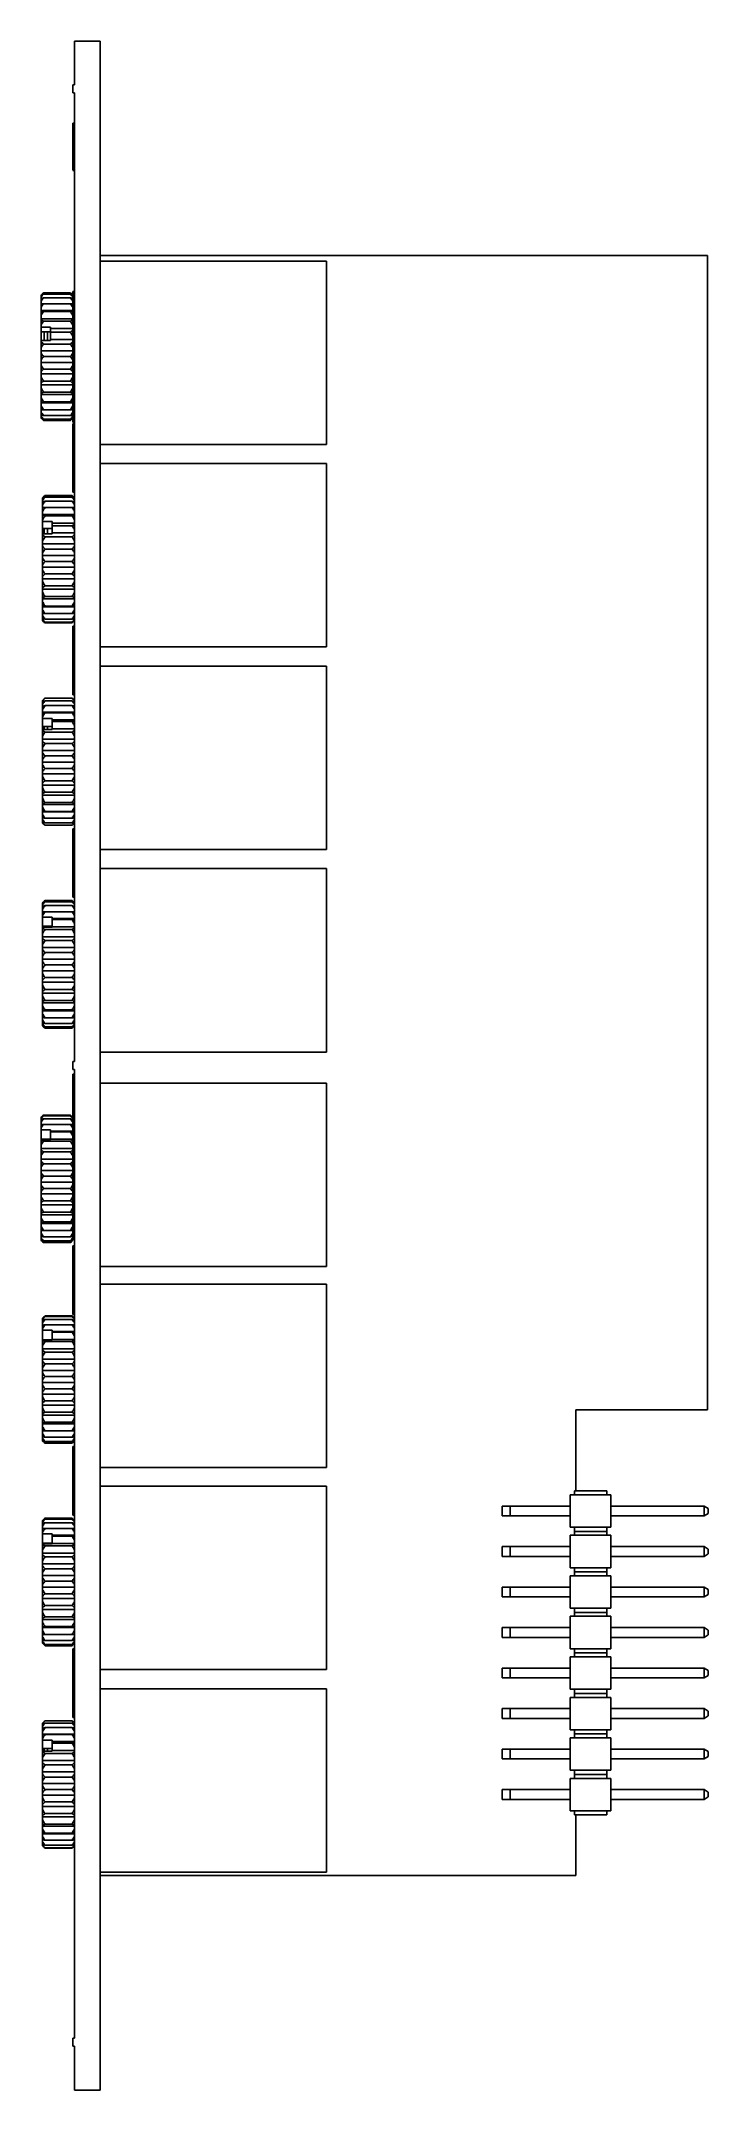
# Model space of a CAD drawing. Extents: x 266 to 308, y 410 to 538.
import ezdxf

# ---------------------------------------------------------------- set-up
doc = ezdxf.new("R2010")
doc.units = 0
doc.layers.get('0').update_dxf_attribs({"linetype": 'CONTINUOUS'})

msp = doc.modelspace()

# ---------------------------------------------------------------- linework, layer by layer
at = {"color": 7, "linetype": 'CONTINUOUS'}
for p, q in [((267.87, 535.61), (267.87, 538.36)), ((267.87, 538.36), (269.47, 538.36)), ((269.47, 409.86), (269.47, 538.36)), ((267.77, 535.11), (267.77, 535.61)), ((267.77, 535.61), (267.87, 535.61)), ((267.77, 535.11), (267.87, 535.11)), ((267.87, 474.36), (267.87, 535.11)), ((267.77, 533.22), (267.87, 533.22)), ((267.77, 533.02), (267.87, 533.02)), ((267.77, 533.02), (267.77, 532.86)), ((267.77, 532.83), (267.87, 532.83)), ((267.77, 532.65), (267.87, 532.65)), ((267.77, 532.3), (267.77, 532.23)), ((267.77, 532.16), (267.87, 532.16)), ((267.77, 532.03), (267.87, 532.03)), ((267.77, 531.84), (267.87, 531.84)), ((267.77, 531.84), (267.77, 531.73)), ((267.77, 531.73), (267.87, 531.73)), ((267.77, 531.09), (267.77, 530.94)), ((267.77, 530.91), (267.87, 530.91)), ((267.77, 530.81), (267.87, 530.81)), ((267.77, 530.62), (267.77, 530.58)), ((267.77, 530.27), (267.87, 530.27)), ((267.77, 530.24), (267.87, 530.24)), ((307.57, 524.91), (269.47, 524.91)), ((283.67, 524.56), (269.47, 524.56)), ((283.67, 513.06), (283.67, 524.56)), ((307.57, 452.52), (307.57, 524.91)), ((265.92, 522.56), (265.77, 522.41)), ((265.77, 522.38), (265.77, 522.41)), ((265.77, 522.41), (265.77, 522.41)), ((265.77, 522.38), (265.77, 522.29)), ((265.77, 522.2), (265.77, 522.29)), ((265.77, 522.2), (265.77, 522.03)), ((265.77, 521.88), (265.77, 522.03)), ((265.77, 521.88), (265.77, 521.64)), ((267.62, 522.56), (265.92, 522.56)), ((267.62, 522.49), (265.92, 522.49)), ((267.62, 522.26), (265.92, 522.26)), ((267.62, 521.89), (265.92, 521.89)), ((267.77, 522.41), (267.62, 522.56)), ((267.77, 522.66), (267.87, 522.66)), ((267.77, 522.16), (267.77, 522.66)), ((267.77, 522.16), (267.87, 522.16)), ((267.77, 514.96), (267.77, 522.16)), ((265.77, 521.46), (265.77, 521.64)), ((267.77, 521.46), (265.77, 521.46)), ((265.77, 521.43), (265.77, 521.46)), ((265.77, 521.43), (265.77, 521.13)), ((265.77, 520.94), (265.77, 521.13)), ((265.77, 520.94), (267.77, 520.94)), ((265.77, 520.88), (265.77, 520.94)), ((265.77, 520.88), (265.77, 520.52)), ((265.77, 520.52), (265.77, 520.42)), ((267.62, 521.39), (265.92, 521.39)), ((265.92, 520.79), (267.62, 520.79)), ((265.77, 520.42), (266.37, 520.42)), ((265.77, 520.12), (265.77, 520.42)), ((265.77, 520.12), (266.37, 520.12)), ((265.77, 519.59), (265.77, 520.12)), ((265.77, 519.59), (266.37, 519.59)), ((265.77, 519.52), (265.77, 519.59)), ((265.77, 519.52), (265.77, 519.11)), ((267.62, 519.35), (265.92, 519.35)), ((265.97, 519.59), (265.97, 520.12)), ((266.17, 520.12), (266.17, 519.59)), ((266.37, 520.42), (266.37, 520.33)), ((266.37, 520.33), (267.77, 520.33)), ((266.37, 520.33), (266.37, 520.1)), ((267.62, 520.1), (266.37, 520.1)), ((266.37, 519.65), (266.37, 520.1)), ((266.37, 519.59), (266.37, 519.65)), ((267.77, 519.65), (266.37, 519.65)), ((265.77, 518.93), (265.77, 519.11)), ((267.77, 518.93), (265.77, 518.93)), ((265.77, 518.78), (265.77, 518.93)), ((265.77, 518.78), (265.77, 518.35)), ((265.77, 518.2), (265.77, 518.35)), ((267.77, 518.2), (265.77, 518.2)), ((265.77, 518.03), (265.77, 518.2)), ((265.77, 518.03), (265.77, 517.61)), ((267.62, 518.57), (265.92, 518.57)), ((265.77, 517.48), (265.77, 517.61)), ((267.77, 517.48), (265.77, 517.48)), ((265.77, 517.29), (265.77, 517.48)), ((265.77, 517.29), (265.77, 516.9)), ((265.77, 516.8), (265.77, 516.9)), ((267.77, 516.8), (265.77, 516.8)), ((265.77, 516.61), (265.77, 516.8)), ((265.77, 516.61), (265.77, 516.25)), ((267.62, 517.78), (265.92, 517.78)), ((267.62, 517.03), (265.92, 517.03)), ((265.77, 516.19), (265.77, 516.25)), ((267.77, 516.19), (265.77, 516.19)), ((265.77, 516), (265.77, 516.19)), ((265.77, 516), (265.77, 515.7)), ((265.77, 515.67), (265.77, 515.7)), ((267.77, 515.67), (265.77, 515.67)), ((265.77, 515.49), (265.77, 515.67)), ((265.77, 515.49), (265.77, 515.25)), ((267.62, 516.34), (265.92, 516.34)), ((267.62, 515.74), (265.92, 515.74)), ((265.77, 515.09), (265.77, 515.25)), ((265.77, 515.09), (265.77, 514.93)), ((265.77, 514.84), (265.77, 514.93)), ((265.77, 514.84), (265.77, 514.75)), ((265.77, 514.72), (265.77, 514.75)), ((265.77, 514.72), (265.77, 514.71)), ((265.77, 514.71), (265.92, 514.56)), ((267.62, 515.24), (265.92, 515.24)), ((267.62, 514.87), (265.92, 514.87)), ((267.62, 514.64), (265.92, 514.64)), ((267.62, 514.56), (265.92, 514.56)), ((267.62, 514.56), (267.77, 514.71)), ((267.77, 514.96), (267.87, 514.96)), ((267.77, 514.46), (267.77, 514.96)), ((267.77, 514.46), (267.87, 514.46)), ((267.77, 514.36), (267.87, 514.36)), ((267.77, 511.06), (267.77, 514.36)), ((269.47, 513.06), (283.67, 513.06)), ((283.67, 511.86), (269.47, 511.86)), ((283.67, 500.36), (283.67, 511.86)), ((267.77, 510.06), (267.77, 511.06)), ((267.77, 511.06), (267.87, 511.06)), ((265.91, 509.76), (265.87, 509.71)), ((265.87, 509.71), (265.87, 509.7)), ((265.87, 509.65), (265.87, 509.7)), ((265.87, 509.65), (265.87, 509.55)), ((265.87, 509.45), (265.87, 509.55)), ((265.87, 509.45), (265.87, 509.27)), ((265.87, 509.1), (265.87, 509.27)), ((265.87, 509.1), (265.87, 508.85)), ((267.72, 509.86), (266.02, 509.86)), ((267.72, 509.76), (266.02, 509.76)), ((267.72, 509.5), (266.02, 509.5)), ((267.72, 509.11), (266.02, 509.11)), ((267.77, 510.06), (267.87, 510.06)), ((267.87, 509.71), (267.82, 509.76)), ((265.87, 508.67), (265.87, 508.85)), ((265.87, 508.67), (267.87, 508.67)), ((265.87, 508.64), (265.87, 508.67)), ((265.87, 508.64), (265.87, 508.32)), ((265.87, 508.32), (265.87, 508.22)), ((265.87, 508.22), (266.47, 508.22)), ((265.87, 507.8), (265.87, 508.22)), ((265.87, 507.8), (266.47, 507.8)), ((265.87, 507.46), (265.87, 507.8)), ((265.97, 507.46), (265.97, 507.8)), ((266.02, 508.59), (267.72, 508.59)), ((266.17, 507.8), (266.17, 507.46)), ((266.47, 508.22), (266.47, 508.13)), ((266.47, 508.13), (267.87, 508.13)), ((266.47, 508.13), (266.47, 507.96)), ((267.72, 507.96), (266.47, 507.96)), ((266.47, 507.51), (266.47, 507.96)), ((265.87, 507.46), (266.47, 507.46)), ((265.87, 507.4), (265.87, 507.46)), ((265.87, 507.4), (265.87, 507)), ((265.87, 506.82), (265.87, 507)), ((267.87, 506.82), (265.87, 506.82)), ((265.87, 506.69), (265.87, 506.82)), ((265.87, 506.69), (265.87, 506.26)), ((267.72, 507.26), (266.02, 507.26)), ((267.72, 506.5), (266.02, 506.5)), ((266.47, 507.46), (266.47, 507.51)), ((267.87, 507.51), (266.47, 507.51)), ((265.87, 506.09), (265.87, 506.26)), ((267.87, 506.09), (265.87, 506.09)), ((265.87, 505.94), (265.87, 506.09)), ((265.87, 505.94), (265.87, 505.51)), ((265.87, 505.36), (265.87, 505.51)), ((267.87, 505.36), (265.87, 505.36)), ((265.87, 505.18), (265.87, 505.36)), ((265.87, 505.18), (265.87, 504.77)), ((267.72, 505.72), (266.02, 505.72)), ((265.87, 504.64), (265.87, 504.77)), ((267.87, 504.64), (265.87, 504.64)), ((265.87, 504.46), (265.87, 504.64)), ((265.87, 504.46), (265.87, 504.07)), ((265.87, 503.98), (265.87, 504.07)), ((267.87, 503.98), (265.87, 503.98)), ((265.87, 503.79), (265.87, 503.98)), ((265.87, 503.79), (265.87, 503.44)), ((267.72, 504.94), (266.02, 504.94)), ((267.72, 504.2), (266.02, 504.2)), ((265.87, 503.38), (265.87, 503.44)), ((267.87, 503.38), (265.87, 503.38)), ((265.87, 503.19), (265.87, 503.38)), ((265.87, 503.19), (265.87, 502.9)), ((265.87, 502.88), (265.87, 502.9)), ((267.87, 502.88), (265.87, 502.88)), ((265.87, 502.7), (265.87, 502.88)), ((265.87, 502.7), (265.87, 502.48)), ((265.87, 502.34), (265.87, 502.48)), ((267.72, 503.52), (266.02, 503.52)), ((267.72, 502.93), (266.02, 502.93)), ((267.72, 502.46), (266.02, 502.46)), ((265.87, 502.34), (265.87, 502.19)), ((265.87, 502.1), (265.87, 502.19)), ((265.87, 502.1), (265.87, 502.03)), ((265.87, 502.01), (265.87, 502.03)), ((265.87, 502.01), (265.91, 501.97)), ((265.87, 502.01), (265.87, 502.01)), ((267.72, 502.11), (266.02, 502.11)), ((267.72, 501.91), (266.02, 501.91)), ((267.72, 501.87), (266.02, 501.87)), ((267.77, 501.66), (267.87, 501.66)), ((267.77, 498.36), (267.77, 501.66)), ((267.82, 501.97), (267.87, 502.01)), ((269.47, 500.36), (283.67, 500.36)), ((283.67, 499.16), (269.47, 499.16)), ((283.67, 487.66), (283.67, 499.16)), ((267.77, 498.36), (267.87, 498.36)), ((267.77, 497.36), (267.77, 498.36)), ((267.77, 497.36), (267.87, 497.36)), ((265.87, 497.01), (265.87, 496.96)), ((265.87, 497.01), (265.87, 497.01)), ((265.87, 496.9), (265.87, 496.96)), ((265.87, 496.9), (265.87, 496.77)), ((265.87, 496.64), (265.87, 496.77)), ((265.87, 496.64), (265.87, 496.44)), ((265.87, 496.27), (265.87, 496.44)), ((265.87, 496.27), (267.87, 496.27)), ((265.87, 496.25), (265.87, 496.27)), ((265.87, 496.25), (265.87, 495.98)), ((267.72, 497.15), (266.02, 497.15)), ((267.72, 497.14), (266.02, 497.14)), ((267.72, 496.98), (266.02, 496.98)), ((267.72, 496.68), (266.02, 496.68)), ((266.02, 496.24), (267.72, 496.24)), ((265.87, 495.98), (265.87, 495.88)), ((265.87, 495.88), (266.47, 495.88)), ((265.87, 495.38), (265.87, 495.88)), ((265.87, 495.38), (266.47, 495.38)), ((265.87, 495.18), (265.87, 495.38)), ((265.87, 495.18), (266.47, 495.18)), ((265.87, 495.14), (265.87, 495.18)), ((265.87, 495.14), (265.87, 494.76)), ((265.87, 494.57), (265.87, 494.76)), ((265.97, 495.18), (265.97, 495.38)), ((267.72, 495.02), (266.02, 495.02)), ((266.17, 495.38), (266.17, 495.18)), ((266.47, 495.88), (266.47, 495.8)), ((266.47, 495.8), (267.87, 495.8)), ((266.47, 495.8), (266.47, 495.68)), ((267.72, 495.68), (266.47, 495.68)), ((266.47, 495.22), (266.47, 495.68)), ((266.47, 495.18), (266.47, 495.22)), ((267.87, 495.22), (266.47, 495.22)), ((267.87, 494.57), (265.87, 494.57)), ((265.87, 494.46), (265.87, 494.57)), ((265.87, 494.46), (265.87, 494.05)), ((265.87, 493.87), (265.87, 494.05)), ((267.87, 493.87), (265.87, 493.87)), ((265.87, 493.73), (265.87, 493.87)), ((265.87, 493.73), (265.87, 493.3)), ((267.72, 494.3), (266.02, 494.3)), ((267.72, 493.53), (266.02, 493.53)), ((265.87, 493.14), (265.87, 493.3)), ((267.87, 493.14), (265.87, 493.14)), ((265.87, 492.97), (265.87, 493.14)), ((265.87, 492.97), (265.87, 492.55)), ((265.87, 492.41), (265.87, 492.55)), ((267.87, 492.41), (265.87, 492.41)), ((265.87, 492.23), (265.87, 492.41)), ((265.87, 492.23), (265.87, 491.82)), ((267.72, 492.74), (266.02, 492.74)), ((265.87, 491.7), (265.87, 491.82)), ((267.87, 491.7), (265.87, 491.7)), ((265.87, 491.52), (265.87, 491.7)), ((265.87, 491.52), (265.87, 491.14)), ((265.87, 491.06), (265.87, 491.14)), ((267.87, 491.06), (265.87, 491.06)), ((265.87, 490.87), (265.87, 491.06)), ((267.72, 491.97), (266.02, 491.97)), ((267.72, 491.25), (266.02, 491.25)), ((265.87, 490.87), (265.87, 490.54)), ((265.87, 490.49), (265.87, 490.54)), ((267.87, 490.49), (265.87, 490.49)), ((265.87, 490.31), (265.87, 490.49)), ((265.87, 490.31), (265.87, 490.04)), ((265.87, 490.03), (265.87, 490.04)), ((267.87, 490.03), (265.87, 490.03)), ((265.87, 489.86), (265.87, 490.03)), ((265.87, 489.86), (265.87, 489.66)), ((265.87, 489.54), (265.87, 489.66)), ((267.72, 490.6), (266.02, 490.6)), ((267.72, 490.05), (266.02, 490.05)), ((267.72, 489.62), (266.02, 489.62)), ((265.87, 489.54), (265.87, 489.42)), ((265.87, 489.36), (265.87, 489.42)), ((265.87, 489.36), (265.87, 489.32)), ((267.72, 489.33), (266.02, 489.33)), ((267.72, 489.18), (266.02, 489.18)), ((267.77, 488.96), (267.87, 488.96)), ((267.77, 485.66), (267.77, 488.96)), ((269.47, 487.66), (283.67, 487.66)), ((283.67, 486.46), (269.47, 486.46)), ((283.67, 474.96), (283.67, 486.46)), ((266.02, 484.46), (265.98, 484.43)), ((267.72, 484.46), (266.02, 484.46)), ((267.75, 484.43), (267.72, 484.46)), ((267.77, 485.66), (267.87, 485.66)), ((267.77, 484.66), (267.77, 485.66)), ((267.77, 484.66), (267.87, 484.66)), ((265.98, 484.43), (265.87, 484.31)), ((265.87, 484.31), (265.87, 484.3)), ((265.87, 484.27), (265.87, 484.3)), ((265.87, 484.27), (265.87, 484.18)), ((265.87, 484.08), (265.87, 484.18)), ((265.87, 484.08), (265.87, 483.91)), ((265.87, 483.75), (265.87, 483.91)), ((265.87, 483.75), (265.87, 483.51)), ((265.87, 483.51), (265.87, 483.42)), ((265.87, 483.42), (266.47, 483.42)), ((265.87, 482.86), (265.87, 483.42)), ((267.72, 484.38), (266.02, 484.38)), ((267.72, 484.14), (266.02, 484.14)), ((266.02, 483.76), (267.72, 483.76)), ((266.47, 483.42), (266.47, 483.33)), ((266.47, 483.33), (267.87, 483.33)), ((266.47, 483.33), (266.47, 483.26)), ((267.72, 483.26), (266.47, 483.26)), ((266.47, 482.81), (266.47, 483.26)), ((267.87, 484.31), (267.75, 484.43)), ((265.87, 482.86), (266.47, 482.86)), ((265.87, 482.78), (265.87, 482.86)), ((265.87, 482.78), (266.47, 482.78)), ((265.87, 482.74), (265.87, 482.78)), ((265.87, 482.74), (265.87, 482.38)), ((265.87, 482.19), (265.87, 482.38)), ((267.87, 482.19), (265.87, 482.19)), ((265.87, 482.09), (265.87, 482.19)), ((265.87, 482.09), (265.87, 481.69)), ((265.97, 482.78), (265.97, 482.86)), ((267.72, 482.65), (266.02, 482.65)), ((267.72, 481.95), (266.02, 481.95)), ((266.17, 482.86), (266.17, 482.78)), ((266.47, 482.78), (266.47, 482.81)), ((267.87, 482.81), (266.47, 482.81)), ((265.87, 481.51), (265.87, 481.69)), ((267.87, 481.51), (265.87, 481.51)), ((265.87, 481.38), (265.87, 481.51)), ((265.87, 481.38), (265.87, 480.96)), ((265.87, 480.79), (265.87, 480.96)), ((267.87, 480.79), (265.87, 480.79)), ((265.87, 480.63), (265.87, 480.79)), ((265.87, 480.63), (265.87, 480.2)), ((267.72, 481.2), (266.02, 481.2)), ((265.87, 480.05), (265.87, 480.2)), ((267.87, 480.05), (265.87, 480.05)), ((265.87, 479.88), (265.87, 480.05)), ((265.87, 479.88), (265.87, 479.46)), ((265.87, 479.33), (265.87, 479.46)), ((267.87, 479.33), (265.87, 479.33)), ((265.87, 479.15), (265.87, 479.33)), ((267.72, 480.42), (266.02, 480.42)), ((267.72, 479.64), (266.02, 479.64)), ((265.87, 479.15), (265.87, 478.75)), ((265.87, 478.66), (265.87, 478.75)), ((267.87, 478.66), (265.87, 478.66)), ((265.87, 478.47), (265.87, 478.66)), ((265.87, 478.47), (265.87, 478.11)), ((265.87, 478.05), (265.87, 478.11)), ((267.87, 478.05), (265.87, 478.05)), ((265.87, 477.86), (265.87, 478.05)), ((267.72, 478.89), (266.02, 478.89)), ((267.72, 478.2), (266.02, 478.2)), ((265.87, 477.86), (265.87, 477.56)), ((265.87, 477.54), (265.87, 477.56)), ((267.87, 477.54), (265.87, 477.54)), ((265.87, 477.36), (265.87, 477.54)), ((265.87, 477.36), (265.87, 477.13)), ((265.87, 476.97), (265.87, 477.13)), ((265.87, 476.97), (265.87, 476.82)), ((265.87, 476.72), (265.87, 476.82)), ((267.72, 477.6), (266.02, 477.6)), ((267.72, 477.11), (266.02, 477.11)), ((267.72, 476.75), (266.02, 476.75)), ((265.87, 476.72), (265.87, 476.65)), ((265.87, 476.62), (265.87, 476.65)), ((265.87, 476.62), (265.87, 476.61)), ((265.87, 476.61), (265.98, 476.5)), ((267.72, 476.53), (266.02, 476.53)), ((267.72, 476.46), (266.02, 476.46)), ((267.75, 476.5), (267.87, 476.61)), ((267.77, 473.86), (267.77, 474.36)), ((267.77, 474.36), (267.87, 474.36)), ((269.47, 474.96), (283.67, 474.96)), ((267.77, 473.86), (267.87, 473.86)), ((267.77, 473.56), (267.87, 473.56)), ((267.77, 472.26), (267.77, 473.56)), ((267.87, 413.11), (267.87, 473.86)), ((283.67, 473), (269.47, 473)), ((283.67, 461.5), (283.67, 473)), ((267.77, 472.26), (267.87, 472.26)), ((267.77, 471.95), (267.77, 472.26)), ((267.77, 470.87), (267.77, 471.95)), ((267.77, 471.95), (267.87, 471.95)), ((265.8, 470.89), (265.77, 470.85)), ((265.77, 470.83), (265.77, 470.85)), ((265.77, 470.85), (265.77, 470.85)), ((265.77, 470.83), (265.77, 470.77)), ((265.77, 470.69), (265.77, 470.77)), ((265.77, 470.69), (265.77, 470.54)), ((265.77, 470.4), (265.77, 470.54)), ((265.77, 470.4), (265.77, 470.17)), ((267.62, 471), (265.92, 471)), ((267.62, 470.95), (265.92, 470.95)), ((267.62, 470.76), (265.92, 470.76)), ((265.92, 470.42), (267.62, 470.42)), ((267.77, 470.85), (267.73, 470.89)), ((267.77, 470.87), (267.87, 470.87)), ((267.77, 470.85), (267.77, 470.83)), ((267.77, 470.85), (267.77, 470.85)), ((267.77, 470.83), (267.77, 470.8)), ((267.77, 470.8), (267.87, 470.8)), ((267.77, 470.3), (267.77, 470.8)), ((265.77, 470.17), (265.77, 470.08)), ((265.77, 470.08), (266.37, 470.08)), ((265.77, 469.49), (265.77, 470.08)), ((265.77, 469.49), (266.37, 469.49)), ((265.77, 469.47), (266.37, 469.47)), ((265.77, 469.44), (265.77, 469.47)), ((265.77, 469.44), (265.77, 469.1)), ((265.77, 468.91), (265.77, 469.1)), ((267.62, 469.36), (265.92, 469.36)), ((266.37, 470.08), (266.37, 470)), ((266.37, 470), (267.77, 470)), ((266.37, 470), (266.37, 469.95)), ((267.62, 469.95), (266.37, 469.95)), ((266.37, 469.5), (266.37, 469.95)), ((266.37, 469.47), (266.37, 469.5)), ((267.77, 469.5), (266.37, 469.5)), ((267.77, 470.3), (267.87, 470.3)), ((267.77, 467.42), (267.77, 470.3)), ((267.77, 468.91), (265.77, 468.91)), ((265.77, 468.82), (265.77, 468.91)), ((265.77, 468.82), (265.77, 468.43)), ((265.77, 468.24), (265.77, 468.43)), ((267.77, 468.24), (265.77, 468.24)), ((265.77, 468.12), (265.77, 468.24)), ((265.77, 468.12), (265.77, 467.7)), ((267.62, 468.69), (265.92, 468.69)), ((267.62, 467.95), (265.92, 467.95)), ((265.77, 467.53), (265.77, 467.7)), ((267.77, 467.53), (265.77, 467.53)), ((265.77, 467.38), (265.77, 467.53)), ((265.77, 467.38), (265.77, 466.95)), ((265.77, 466.79), (265.77, 466.95)), ((267.77, 466.79), (265.77, 466.79)), ((265.77, 466.62), (265.77, 466.79)), ((265.77, 466.62), (265.77, 466.2)), ((267.62, 467.17), (265.92, 467.17)), ((267.77, 467.42), (267.77, 467.38)), ((267.77, 467.38), (267.77, 466.95)), ((267.77, 466.95), (267.77, 466.88)), ((267.77, 466.68), (267.77, 466.88)), ((267.77, 466.68), (267.77, 466.62)), ((267.77, 466.62), (267.77, 466.38)), ((265.77, 466.07), (265.77, 466.2)), ((267.77, 466.07), (265.77, 466.07)), ((265.77, 465.88), (265.77, 466.07)), ((265.77, 465.88), (265.77, 465.48)), ((265.77, 465.38), (265.77, 465.48)), ((267.77, 465.38), (265.77, 465.38)), ((265.77, 465.19), (265.77, 465.38)), ((265.77, 465.19), (265.77, 464.82)), ((267.62, 466.39), (265.92, 466.39)), ((267.62, 465.63), (265.92, 465.63)), ((267.77, 463.7), (267.77, 466.38)), ((265.77, 464.75), (265.77, 464.82)), ((267.77, 464.75), (265.77, 464.75)), ((265.77, 464.56), (265.77, 464.75)), ((265.77, 464.56), (265.77, 464.24)), ((265.77, 464.21), (265.77, 464.24)), ((267.77, 464.21), (265.77, 464.21)), ((265.77, 464.03), (265.77, 464.21)), ((265.77, 464.03), (265.77, 463.77)), ((267.62, 464.92), (265.92, 464.92)), ((267.62, 464.3), (265.92, 464.3)), ((267.77, 463.77), (265.77, 463.77)), ((265.77, 463.77), (265.77, 463.77)), ((265.77, 463.61), (265.77, 463.77)), ((265.77, 463.61), (265.77, 463.43)), ((265.77, 463.32), (265.77, 463.43)), ((265.77, 463.32), (265.77, 463.22)), ((265.77, 463.17), (265.77, 463.22)), ((265.77, 463.17), (265.77, 463.15)), ((265.77, 463.15), (265.8, 463.12)), ((267.62, 463.77), (265.92, 463.77)), ((267.62, 463.37), (265.92, 463.37)), ((267.62, 463.12), (265.92, 463.12)), ((267.62, 463.01), (265.92, 463.01)), ((267.73, 463.12), (267.77, 463.15)), ((267.77, 463.7), (267.87, 463.7)), ((267.77, 463.2), (267.77, 463.7)), ((267.77, 463.2), (267.77, 463.17)), ((267.77, 463.2), (267.87, 463.2)), ((267.77, 463.17), (267.77, 463.15)), ((267.77, 462.8), (267.87, 462.8)), ((267.77, 459.5), (267.77, 462.8)), ((269.47, 461.5), (283.67, 461.5)), ((283.67, 460.41), (269.47, 460.41)), ((283.67, 448.91), (283.67, 460.41)), ((267.77, 459.5), (267.87, 459.5)), ((267.77, 458.5), (267.77, 459.5)), ((265.88, 458.28), (265.87, 458.26)), ((265.87, 458.25), (265.87, 458.26)), ((265.87, 458.25), (265.87, 458.19)), ((265.87, 458.11), (265.87, 458.19)), ((265.87, 458.11), (265.87, 457.97)), ((265.87, 457.83), (265.87, 457.97)), ((265.87, 457.83), (265.87, 457.61)), ((265.87, 457.61), (265.87, 457.52)), ((265.87, 457.52), (266.47, 457.52)), ((265.87, 456.92), (265.87, 457.52)), ((267.72, 458.41), (266.02, 458.41)), ((267.72, 458.37), (266.02, 458.37)), ((267.72, 458.18), (266.02, 458.18)), ((266.02, 457.85), (267.72, 457.85)), ((266.47, 457.52), (266.47, 457.43)), ((267.77, 458.5), (267.87, 458.5)), ((265.87, 456.92), (266.47, 456.92)), ((265.87, 456.91), (266.47, 456.91)), ((265.87, 456.88), (265.87, 456.91)), ((265.87, 456.88), (265.87, 456.54)), ((265.87, 456.35), (265.87, 456.54)), ((267.87, 456.35), (265.87, 456.35)), ((265.87, 456.26), (265.87, 456.35)), ((265.87, 456.26), (265.87, 455.87)), ((267.72, 456.81), (266.02, 456.81)), ((266.47, 457.43), (267.87, 457.43)), ((266.47, 457.43), (266.47, 457.39)), ((267.72, 457.39), (266.47, 457.39)), ((266.47, 456.94), (266.47, 457.39)), ((266.47, 456.91), (266.47, 456.94)), ((267.87, 456.94), (266.47, 456.94)), ((265.87, 455.69), (265.87, 455.87)), ((267.87, 455.69), (265.87, 455.69)), ((265.87, 455.57), (265.87, 455.69)), ((265.87, 455.57), (265.87, 455.15)), ((265.87, 454.98), (265.87, 455.15)), ((267.87, 454.98), (265.87, 454.98)), ((265.87, 454.83), (265.87, 454.98)), ((267.72, 456.14), (266.02, 456.14)), ((267.72, 455.4), (266.02, 455.4)), ((265.87, 454.83), (265.87, 454.4)), ((265.87, 454.24), (265.87, 454.4)), ((267.87, 454.24), (265.87, 454.24)), ((265.87, 454.07), (265.87, 454.24)), ((265.87, 454.07), (265.87, 453.65)), ((265.87, 453.51), (265.87, 453.65)), ((267.72, 454.62), (266.02, 454.62)), ((267.72, 453.84), (266.02, 453.84)), ((267.87, 453.51), (265.87, 453.51)), ((265.87, 453.33), (265.87, 453.51)), ((265.87, 453.33), (265.87, 452.93)), ((265.87, 452.82), (265.87, 452.93)), ((267.87, 452.82), (265.87, 452.82)), ((265.87, 452.63), (265.87, 452.82)), ((265.87, 452.63), (265.87, 452.26)), ((267.72, 453.08), (266.02, 453.08)), ((267.72, 452.37), (266.02, 452.37)), ((299.31, 452.52), (299.31, 447.44)), ((307.57, 452.52), (299.31, 452.52)), ((265.87, 452.19), (265.87, 452.26)), ((267.87, 452.19), (265.87, 452.19)), ((265.87, 452), (265.87, 452.19)), ((265.87, 452), (265.87, 451.68)), ((265.87, 451.64), (265.87, 451.68)), ((267.87, 451.64), (265.87, 451.64)), ((265.87, 451.46), (265.87, 451.64)), ((265.87, 451.46), (265.87, 451.21)), ((265.87, 451.2), (265.87, 451.21)), ((267.87, 451.2), (265.87, 451.2)), ((265.87, 451.04), (265.87, 451.2)), ((265.87, 451.04), (265.87, 450.85)), ((267.72, 451.74), (266.02, 451.74)), ((267.72, 451.21), (266.02, 451.21)), ((265.87, 450.74), (265.87, 450.85)), ((265.87, 450.74), (265.87, 450.64)), ((265.87, 450.59), (265.87, 450.64)), ((265.87, 450.59), (265.87, 450.56)), ((267.72, 450.8), (266.02, 450.8)), ((267.72, 450.54), (266.02, 450.54)), ((267.72, 450.42), (266.02, 450.42)), ((267.77, 450.21), (267.87, 450.21)), ((267.77, 446.91), (267.77, 450.21)), ((267.85, 450.55), (267.87, 450.56)), ((269.47, 448.91), (283.67, 448.91)), ((283.67, 447.73), (269.47, 447.73)), ((283.67, 436.23), (283.67, 447.73)), ((298.96, 445.16), (298.96, 447.19)), ((298.96, 447.19), (301.5, 447.19)), ((299.22, 447.44), (299.22, 447.19)), ((301.25, 447.44), (299.22, 447.44)), ((301.25, 447.44), (301.25, 447.19)), ((301.5, 445.16), (301.5, 447.19)), ((267.77, 446.91), (267.87, 446.91)), ((267.77, 445.91), (267.77, 446.91)), ((267.77, 445.91), (267.87, 445.91)), ((294.7, 445.87), (294.7, 446.48)), ((294.7, 446.48), (295.2, 446.48)), ((295.2, 446.48), (295.2, 445.87)), ((295.2, 446.48), (298.96, 446.48)), ((307.35, 446.48), (301.5, 446.48)), ((307.35, 446.48), (307.35, 445.87)), ((307.6, 446.33), (307.35, 446.48)), ((307.6, 446.02), (307.35, 445.87)), ((307.6, 446.02), (307.6, 446.33)), ((265.98, 445.7), (265.87, 445.58)), ((265.87, 445.58), (265.87, 445.57)), ((265.87, 445.55), (265.87, 445.57)), ((265.87, 445.55), (265.87, 445.47)), ((265.87, 445.38), (265.87, 445.47)), ((265.87, 445.38), (265.87, 445.22)), ((265.87, 445.07), (265.87, 445.22)), ((265.87, 445.07), (265.87, 444.83)), ((265.87, 444.83), (265.87, 444.74)), ((265.87, 444.74), (266.47, 444.74)), ((265.87, 444.16), (265.87, 444.74)), ((267.72, 445.73), (266.02, 445.73)), ((267.72, 445.66), (266.02, 445.66)), ((267.72, 445.44), (266.02, 445.44)), ((266.02, 445.08), (267.72, 445.08)), ((266.47, 444.74), (266.47, 444.65)), ((266.47, 444.65), (267.87, 444.65)), ((266.47, 444.65), (266.47, 444.59)), ((267.87, 445.58), (267.75, 445.7)), ((295.2, 445.87), (294.7, 445.87)), ((295.2, 445.87), (298.96, 445.87)), ((298.96, 445.16), (301.5, 445.16)), ((298.96, 442.62), (298.96, 444.65)), ((298.96, 444.65), (301.5, 444.65)), ((299.22, 445.16), (299.22, 444.9)), ((301.25, 444.9), (299.22, 444.9)), ((299.22, 444.9), (299.22, 444.65)), ((301.25, 445.16), (301.25, 444.9)), ((301.25, 444.9), (301.25, 444.65)), ((307.35, 445.87), (301.5, 445.87)), ((301.5, 442.62), (301.5, 444.65)), ((265.87, 444.16), (266.47, 444.16)), ((265.87, 444.11), (265.87, 444.16)), ((265.87, 444.11), (266.47, 444.11)), ((265.87, 444.08), (265.87, 444.11)), ((265.87, 444.08), (265.87, 443.72)), ((265.87, 443.53), (265.87, 443.72)), ((267.87, 443.53), (265.87, 443.53)), ((265.87, 443.44), (265.87, 443.53)), ((265.87, 443.44), (265.87, 443.04)), ((265.97, 444.11), (265.97, 444.16)), ((267.72, 443.99), (266.02, 443.99)), ((266.17, 444.16), (266.17, 444.11)), ((267.72, 444.59), (266.47, 444.59)), ((266.47, 444.14), (266.47, 444.59)), ((266.47, 444.11), (266.47, 444.14)), ((267.87, 444.14), (266.47, 444.14)), ((294.7, 443.33), (294.7, 443.94)), ((294.7, 443.94), (295.2, 443.94)), ((295.2, 443.33), (294.7, 443.33)), ((295.2, 443.94), (295.2, 443.33)), ((295.2, 443.94), (298.96, 443.94)), ((295.2, 443.33), (298.96, 443.33)), ((307.35, 443.94), (301.5, 443.94)), ((307.35, 443.33), (301.5, 443.33)), ((307.35, 443.94), (307.35, 443.33)), ((307.6, 443.79), (307.35, 443.94)), ((307.6, 443.48), (307.35, 443.33)), ((307.6, 443.48), (307.6, 443.79)), ((265.87, 442.86), (265.87, 443.04)), ((267.87, 442.86), (265.87, 442.86)), ((265.87, 442.73), (265.87, 442.86)), ((265.87, 442.73), (265.87, 442.31)), ((265.87, 442.14), (265.87, 442.31)), ((267.87, 442.14), (265.87, 442.14)), ((265.87, 441.99), (265.87, 442.14)), ((267.72, 443.3), (266.02, 443.3)), ((267.72, 442.55), (266.02, 442.55)), ((298.96, 442.62), (301.5, 442.62)), ((298.96, 440.08), (298.96, 442.11)), ((298.96, 442.11), (301.5, 442.11)), ((299.22, 442.62), (299.22, 442.36)), ((299.22, 442.36), (299.22, 442.11)), ((301.25, 442.36), (299.22, 442.36)), ((301.25, 442.62), (301.25, 442.36)), ((301.25, 442.36), (301.25, 442.11)), ((301.5, 440.08), (301.5, 442.11)), ((265.87, 441.99), (265.87, 441.56)), ((265.87, 441.4), (265.87, 441.56)), ((267.87, 441.4), (265.87, 441.4)), ((265.87, 441.23), (265.87, 441.4)), ((265.87, 441.23), (265.87, 440.81)), ((265.87, 440.68), (265.87, 440.81)), ((267.72, 441.77), (266.02, 441.77)), ((267.72, 440.99), (266.02, 440.99)), ((294.7, 440.79), (294.7, 441.4)), ((294.7, 441.4), (295.2, 441.4)), ((295.2, 440.79), (294.7, 440.79)), ((295.2, 441.4), (295.2, 440.79)), ((295.2, 441.4), (298.96, 441.4)), ((295.2, 440.79), (298.96, 440.79)), ((307.35, 441.4), (301.5, 441.4)), ((307.35, 440.79), (301.5, 440.79)), ((307.6, 441.25), (307.35, 441.4)), ((307.35, 441.4), (307.35, 440.79)), ((307.6, 440.94), (307.35, 440.79)), ((307.6, 440.94), (307.6, 441.25)), ((267.87, 440.68), (265.87, 440.68)), ((265.87, 440.5), (265.87, 440.68)), ((265.87, 440.5), (265.87, 440.1)), ((265.87, 440), (265.87, 440.1)), ((267.87, 440), (265.87, 440)), ((265.87, 439.81), (265.87, 440)), ((265.87, 439.81), (265.87, 439.45)), ((267.72, 440.24), (266.02, 440.24)), ((267.72, 439.54), (266.02, 439.54)), ((298.96, 440.08), (301.5, 440.08)), ((298.96, 437.54), (298.96, 439.57)), ((298.96, 439.57), (301.5, 439.57)), ((299.22, 440.08), (299.22, 439.82)), ((301.25, 439.82), (299.22, 439.82)), ((299.22, 439.82), (299.22, 439.57)), ((301.25, 440.08), (301.25, 439.82)), ((301.25, 439.82), (301.25, 439.57)), ((301.5, 437.54), (301.5, 439.57)), ((265.87, 439.38), (265.87, 439.45)), ((267.87, 439.38), (265.87, 439.38)), ((265.87, 439.19), (265.87, 439.38)), ((265.87, 439.19), (265.87, 438.89)), ((265.87, 438.86), (265.87, 438.89)), ((267.87, 438.86), (265.87, 438.86)), ((265.87, 438.68), (265.87, 438.86)), ((265.87, 438.68), (265.87, 438.44)), ((265.87, 438.28), (265.87, 438.44)), ((265.87, 438.28), (265.87, 438.11)), ((267.72, 438.93), (266.02, 438.93)), ((267.72, 438.43), (266.02, 438.43)), ((294.7, 438.25), (294.7, 438.86)), ((294.7, 438.86), (295.2, 438.86)), ((295.2, 438.25), (294.7, 438.25)), ((295.2, 438.86), (295.2, 438.25)), ((295.2, 438.86), (298.96, 438.86)), ((295.2, 438.25), (298.96, 438.25)), ((307.35, 438.86), (301.5, 438.86)), ((307.35, 438.25), (301.5, 438.25)), ((307.35, 438.86), (307.35, 438.25)), ((307.6, 438.71), (307.35, 438.86)), ((307.6, 438.4), (307.35, 438.25)), ((307.6, 438.4), (307.6, 438.71)), ((265.87, 438.01), (265.87, 438.11)), ((265.87, 438.01), (265.87, 437.92)), ((265.87, 437.89), (265.87, 437.92)), ((265.87, 437.89), (265.87, 437.88)), ((265.87, 437.88), (265.98, 437.76)), ((265.98, 437.76), (266.02, 437.73)), ((267.72, 438.05), (266.02, 438.05)), ((267.72, 437.81), (266.02, 437.81)), ((267.72, 437.73), (266.02, 437.73)), ((267.72, 437.73), (267.75, 437.76)), ((267.75, 437.76), (267.87, 437.88)), ((267.77, 437.53), (267.87, 437.53)), ((267.77, 434.23), (267.77, 437.53)), ((298.96, 437.54), (301.5, 437.54)), ((298.96, 435), (298.96, 437.03)), ((298.96, 437.03), (301.5, 437.03)), ((299.22, 437.54), (299.22, 437.28)), ((299.22, 437.28), (299.22, 437.03)), ((301.25, 437.28), (299.22, 437.28)), ((301.25, 437.54), (301.25, 437.28)), ((301.25, 437.28), (301.25, 437.03)), ((301.5, 435), (301.5, 437.03)), ((269.47, 436.23), (283.67, 436.23)), ((294.7, 435.71), (294.7, 436.32)), ((294.7, 436.32), (295.2, 436.32)), ((295.2, 435.71), (294.7, 435.71)), ((295.2, 436.32), (295.2, 435.71)), ((295.2, 436.32), (298.96, 436.32)), ((295.2, 435.71), (298.96, 435.71)), ((307.35, 436.32), (301.5, 436.32)), ((307.35, 435.71), (301.5, 435.71)), ((307.35, 436.32), (307.35, 435.71)), ((307.6, 436.17), (307.35, 436.32)), ((307.6, 435.86), (307.35, 435.71)), ((307.6, 435.86), (307.6, 436.17)), ((283.67, 435.03), (269.47, 435.03)), ((283.67, 423.53), (283.67, 435.03)), ((298.96, 435), (301.5, 435)), ((298.96, 432.46), (298.96, 434.49)), ((298.96, 434.49), (301.5, 434.49)), ((299.22, 435), (299.22, 434.74)), ((299.22, 434.74), (299.22, 434.49)), ((301.25, 434.74), (299.22, 434.74)), ((301.25, 435), (301.25, 434.74)), ((301.25, 434.74), (301.25, 434.49)), ((301.5, 432.46), (301.5, 434.49)), ((267.77, 434.23), (267.87, 434.23)), ((267.77, 433.23), (267.77, 434.23)), ((267.77, 433.23), (267.87, 433.23)), ((294.7, 433.17), (294.7, 433.78)), ((294.7, 433.78), (295.2, 433.78)), ((295.2, 433.17), (294.7, 433.17)), ((295.2, 433.78), (295.2, 433.17)), ((295.2, 433.78), (298.96, 433.78)), ((295.2, 433.17), (298.96, 433.17)), ((307.35, 433.78), (301.5, 433.78)), ((307.35, 433.17), (301.5, 433.17)), ((307.6, 433.63), (307.35, 433.78)), ((307.35, 433.78), (307.35, 433.17)), ((307.6, 433.32), (307.35, 433.17)), ((307.6, 433.32), (307.6, 433.63)), ((265.87, 432.88), (265.87, 432.84)), ((265.87, 432.78), (265.87, 432.84)), ((265.87, 432.78), (265.87, 432.67)), ((265.87, 432.55), (265.87, 432.67)), ((265.87, 432.55), (265.87, 432.35)), ((265.87, 432.18), (265.87, 432.35)), ((265.87, 432.18), (267.87, 432.18)), ((265.87, 432.17), (265.87, 432.18)), ((265.87, 432.17), (265.87, 431.91)), ((265.87, 431.91), (265.87, 431.81)), ((265.87, 431.81), (266.47, 431.81)), ((265.87, 431.29), (265.87, 431.81)), ((267.72, 433.02), (266.02, 433.02)), ((267.72, 432.87), (266.02, 432.87)), ((267.72, 432.59), (266.02, 432.59)), ((266.02, 432.16), (267.72, 432.16)), ((266.47, 431.81), (266.47, 431.72)), ((298.96, 432.46), (301.5, 432.46)), ((298.96, 429.92), (298.96, 431.95)), ((298.96, 431.95), (301.5, 431.95)), ((299.22, 432.46), (299.22, 432.2)), ((301.25, 432.2), (299.22, 432.2)), ((299.22, 432.2), (299.22, 431.95)), ((301.25, 432.46), (301.25, 432.2)), ((301.25, 432.2), (301.25, 431.95)), ((301.5, 429.92), (301.5, 431.95)), ((265.87, 431.29), (266.47, 431.29)), ((265.87, 431.12), (265.87, 431.29)), ((265.87, 431.12), (266.47, 431.12)), ((265.87, 431.08), (265.87, 431.12)), ((265.87, 431.08), (265.87, 430.71)), ((265.87, 430.52), (265.87, 430.71)), ((267.87, 430.52), (265.87, 430.52)), ((265.87, 430.41), (265.87, 430.52)), ((265.97, 431.12), (265.97, 431.29)), ((267.72, 430.97), (266.02, 430.97)), ((266.17, 431.29), (266.17, 431.12)), ((266.47, 431.72), (267.87, 431.72)), ((266.47, 431.72), (266.47, 431.62)), ((267.72, 431.62), (266.47, 431.62)), ((266.47, 431.16), (266.47, 431.62)), ((266.47, 431.12), (266.47, 431.16)), ((267.87, 431.16), (266.47, 431.16)), ((294.7, 430.63), (294.7, 431.24)), ((294.7, 431.24), (295.2, 431.24)), ((295.2, 430.63), (294.7, 430.63)), ((295.2, 431.24), (295.2, 430.63)), ((295.2, 431.24), (298.96, 431.24)), ((295.2, 430.63), (298.96, 430.63)), ((307.35, 431.24), (301.5, 431.24)), ((307.35, 430.63), (301.5, 430.63)), ((307.6, 431.09), (307.35, 431.24)), ((307.35, 431.24), (307.35, 430.63)), ((307.6, 430.78), (307.35, 430.63)), ((307.6, 430.78), (307.6, 431.09)), ((265.87, 430.41), (265.87, 430)), ((265.87, 429.82), (265.87, 430)), ((267.87, 429.82), (265.87, 429.82)), ((265.87, 429.68), (265.87, 429.82)), ((265.87, 429.68), (265.87, 429.25)), ((265.87, 429.09), (265.87, 429.25)), ((267.72, 430.25), (266.02, 430.25)), ((267.72, 429.48), (266.02, 429.48)), ((298.96, 429.92), (301.5, 429.92)), ((298.96, 427.38), (298.96, 429.41)), ((298.96, 429.41), (301.5, 429.41)), ((299.22, 429.92), (299.22, 429.66)), ((299.22, 429.66), (299.22, 429.41)), ((301.25, 429.66), (299.22, 429.66)), ((301.25, 429.92), (301.25, 429.66)), ((301.25, 429.66), (301.25, 429.41)), ((301.5, 427.38), (301.5, 429.41)), ((267.87, 429.09), (265.87, 429.09)), ((265.87, 428.93), (265.87, 429.09)), ((265.87, 428.93), (265.87, 428.5)), ((265.87, 428.36), (265.87, 428.5)), ((267.87, 428.36), (265.87, 428.36)), ((265.87, 428.18), (265.87, 428.36)), ((265.87, 428.18), (265.87, 427.77)), ((267.72, 428.7), (266.02, 428.7)), ((267.72, 427.93), (266.02, 427.93)), ((294.7, 428.09), (294.7, 428.7)), ((294.7, 428.7), (295.2, 428.7)), ((295.2, 428.09), (294.7, 428.09)), ((295.2, 428.7), (295.2, 428.09)), ((295.2, 428.7), (298.96, 428.7)), ((295.2, 428.09), (298.96, 428.09)), ((307.35, 428.7), (301.5, 428.7)), ((307.35, 428.09), (301.5, 428.09)), ((307.6, 428.55), (307.35, 428.7)), ((307.35, 428.7), (307.35, 428.09)), ((307.6, 428.24), (307.35, 428.09)), ((307.6, 428.24), (307.6, 428.55)), ((265.87, 427.65), (265.87, 427.77)), ((267.87, 427.65), (265.87, 427.65)), ((265.87, 427.46), (265.87, 427.65)), ((265.87, 427.46), (265.87, 427.08)), ((265.87, 427), (265.87, 427.08)), ((267.87, 427), (265.87, 427)), ((265.87, 426.81), (265.87, 427)), ((265.87, 426.81), (265.87, 426.47)), ((267.72, 427.2), (266.02, 427.2)), ((298.96, 427.38), (301.5, 427.38)), ((299.22, 427.38), (299.22, 427.12)), ((301.25, 427.12), (299.22, 427.12)), ((299.31, 427.12), (299.31, 423.31)), ((301.25, 427.38), (301.25, 427.12)), ((265.87, 426.42), (265.87, 426.47)), ((267.87, 426.42), (265.87, 426.42)), ((265.87, 426.23), (265.87, 426.42)), ((265.87, 426.23), (265.87, 425.96)), ((265.87, 425.94), (265.87, 425.96)), ((267.87, 425.94), (265.87, 425.94)), ((265.87, 425.77), (265.87, 425.94)), ((265.87, 425.77), (265.87, 425.56)), ((265.87, 425.43), (265.87, 425.56)), ((265.87, 425.43), (265.87, 425.3)), ((267.72, 426.54), (266.02, 426.54)), ((267.72, 425.98), (266.02, 425.98)), ((267.72, 425.53), (266.02, 425.53)), ((265.87, 425.23), (265.87, 425.3)), ((265.87, 425.23), (265.87, 425.19)), ((265.87, 425.18), (265.87, 425.19)), ((267.72, 425.22), (266.02, 425.22)), ((267.72, 425.05), (266.02, 425.05)), ((267.72, 425.04), (266.02, 425.04)), ((269.47, 423.53), (283.67, 423.53)), ((269.47, 423.31), (299.31, 423.31)), ((267.77, 412.61), (267.77, 413.11)), ((267.77, 413.11), (267.87, 413.11)), ((267.77, 412.61), (267.87, 412.61)), ((267.87, 409.86), (267.87, 412.61)), ((267.87, 409.86), (269.47, 409.86))]:
    msp.add_line(p, q, dxfattribs=at)
for points, knots in [([(267.77, 533.22), (267.77, 533.21), (267.77, 533.21), (267.77, 533.14), (267.77, 533.06), (267.77, 533.02)], [0, 0, 0, 0, 0.281602, 0.560592, 1, 1, 1, 1]), ([(267.77, 532.83), (267.77, 532.83), (267.77, 532.83), (267.77, 532.78), (267.77, 532.71), (267.77, 532.67), (267.77, 532.65)], [0, 0, 0, 0, 0.280083, 0.559193, 0.779659, 1, 1, 1, 1]), ([(267.77, 532.65), (267.77, 532.59), (267.77, 532.49), (267.77, 532.35), (267.77, 532.25), (267.77, 532.19), (267.77, 532.16)], [0, 0, 0, 0, 0.37056, 0.610448, 0.850334, 1, 1, 1, 1]), ([(267.77, 532.16), (267.77, 532.16), (267.77, 532.16), (267.77, 532.15), (267.77, 532.13), (267.77, 532.08), (267.77, 532.05), (267.77, 532.03)], [0, 0, 0, 0, 0.314146, 0.43766, 0.560653, 0.779317, 1, 1, 1, 1]), ([(267.77, 532.03), (267.77, 532.02), (267.77, 531.99), (267.77, 531.93), (267.77, 531.87), (267.77, 531.85), (267.77, 531.84)], [0, 0, 0, 0, 0.12531, 0.250793, 0.499944, 1, 1, 1, 1]), ([(267.77, 531.73), (267.77, 531.66), (267.77, 531.5), (267.77, 531.23), (267.77, 531.02), (267.77, 530.9)], [0, 0, 0, 0, 0.27944, 0.559775, 1, 1, 1, 1]), ([(267.77, 530.91), (267.77, 530.91), (267.77, 530.91), (267.77, 530.88), (267.77, 530.85), (267.77, 530.82), (267.77, 530.81)], [0, 0, 0, 0, 0.280358, 0.559827, 0.780025, 1, 1, 1, 1]), ([(267.77, 530.81), (267.77, 530.73), (267.77, 530.55), (267.77, 530.4), (267.77, 530.29), (267.77, 530.27), (267.77, 530.27)], [0, 0, 0, 0, 0.275985, 0.557731, 0.778973, 1, 1, 1, 1]), ([(265.77, 522.41), (265.79, 522.44), (265.84, 522.49), (265.89, 522.54), (265.92, 522.56)], [0, 0, 0, 0, 0.554474, 1, 1, 1, 1]), ([(265.77, 522.29), (265.79, 522.33), (265.84, 522.39), (265.89, 522.46), (265.92, 522.49)], [0, 0, 0, 0, 0.554474, 1, 1, 1, 1]), ([(265.92, 522.49), (265.89, 522.47), (265.84, 522.43), (265.79, 522.39), (265.77, 522.38)], [0, 0, 0, 0, 0.565505, 1, 1, 1, 1]), ([(265.77, 522.03), (265.79, 522.08), (265.84, 522.15), (265.89, 522.23), (265.92, 522.26)], [0, 0, 0, 0, 0.554474, 1, 1, 1, 1]), ([(265.92, 522.26), (265.89, 522.25), (265.84, 522.23), (265.79, 522.21), (265.77, 522.2)], [0, 0, 0, 0, 0.565505, 1, 1, 1, 1]), ([(265.77, 521.64), (265.79, 521.69), (265.84, 521.77), (265.89, 521.85), (265.92, 521.89)], [0, 0, 0, 0, 0.554474, 1, 1, 1, 1]), ([(265.92, 521.89), (265.89, 521.89), (265.84, 521.88), (265.79, 521.88), (265.77, 521.88)], [0, 0, 0, 0, 0.565505, 1, 1, 1, 1]), ([(267.62, 522.56), (267.65, 522.53), (267.7, 522.48), (267.75, 522.43), (267.77, 522.41)], [0, 0, 0, 0, 0.565505, 1, 1, 1, 1]), ([(267.62, 522.49), (267.65, 522.45), (267.7, 522.39), (267.75, 522.32), (267.77, 522.29)], [0, 0, 0, 0, 0.5655049, 1, 1, 1, 1]), ([(267.77, 522.38), (267.74, 522.4), (267.69, 522.43), (267.64, 522.47), (267.62, 522.49)], [0, 0, 0, 0, 0.554474, 1, 1, 1, 1]), ([(267.62, 522.26), (267.65, 522.22), (267.7, 522.14), (267.75, 522.07), (267.77, 522.03)], [0, 0, 0, 0, 0.565505, 1, 1, 1, 1]), ([(267.77, 522.2), (267.74, 522.21), (267.69, 522.23), (267.64, 522.25), (267.62, 522.26)], [0, 0, 0, 0, 0.554474, 1, 1, 1, 1]), ([(267.62, 521.89), (267.65, 521.84), (267.7, 521.76), (267.75, 521.68), (267.77, 521.64)], [0, 0, 0, 0, 0.565505, 1, 1, 1, 1]), ([(267.77, 521.88), (267.74, 521.88), (267.69, 521.89), (267.64, 521.89), (267.62, 521.89)], [0, 0, 0, 0, 0.554474, 1, 1, 1, 1]), ([(265.92, 521.39), (265.89, 521.4), (265.84, 521.41), (265.79, 521.43), (265.77, 521.43)], [0, 0, 0, 0, 0.565505, 1, 1, 1, 1]), ([(265.77, 521.13), (265.79, 521.18), (265.84, 521.27), (265.89, 521.35), (265.92, 521.39)], [0, 0, 0, 0, 0.554474, 1, 1, 1, 1]), ([(265.92, 520.79), (265.89, 520.8), (265.84, 520.83), (265.79, 520.87), (265.77, 520.88)], [0, 0, 0, 0, 0.565505, 1, 1, 1, 1]), ([(265.77, 520.52), (265.79, 520.57), (265.84, 520.66), (265.89, 520.75), (265.92, 520.79)], [0, 0, 0, 0, 0.5544743, 1, 1, 1, 1]), ([(267.77, 521.43), (267.74, 521.43), (267.69, 521.41), (267.64, 521.4), (267.62, 521.39)], [0, 0, 0, 0, 0.554474, 1, 1, 1, 1]), ([(267.62, 521.39), (267.65, 521.34), (267.7, 521.26), (267.75, 521.17), (267.77, 521.13)], [0, 0, 0, 0, 0.565505, 1, 1, 1, 1]), ([(267.77, 520.88), (267.74, 520.86), (267.69, 520.83), (267.64, 520.8), (267.62, 520.79)], [0, 0, 0, 0, 0.554474, 1, 1, 1, 1]), ([(267.62, 520.79), (267.65, 520.74), (267.7, 520.65), (267.75, 520.56), (267.77, 520.52)], [0, 0, 0, 0, 0.565505, 1, 1, 1, 1]), ([(265.92, 519.35), (265.89, 519.38), (265.84, 519.44), (265.79, 519.5), (265.77, 519.52)], [0, 0, 0, 0, 0.565505, 1, 1, 1, 1]), ([(265.77, 519.11), (265.79, 519.15), (265.84, 519.23), (265.89, 519.31), (265.92, 519.35)], [0, 0, 0, 0, 0.5544743, 1, 1, 1, 1]), ([(267.77, 520.23), (267.74, 520.21), (267.69, 520.16), (267.64, 520.12), (267.62, 520.1)], [0, 0, 0, 0, 0.554474, 1, 1, 1, 1]), ([(267.62, 520.1), (267.65, 520.05), (267.7, 519.96), (267.75, 519.88), (267.77, 519.84)], [0, 0, 0, 0, 0.565505, 1, 1, 1, 1]), ([(267.77, 519.52), (267.74, 519.49), (267.69, 519.43), (267.64, 519.37), (267.62, 519.35)], [0, 0, 0, 0, 0.5544743, 1, 1, 1, 1]), ([(267.62, 519.35), (267.65, 519.3), (267.7, 519.22), (267.75, 519.14), (267.77, 519.11)], [0, 0, 0, 0, 0.565505, 1, 1, 1, 1]), ([(265.92, 518.57), (265.89, 518.61), (265.84, 518.68), (265.79, 518.75), (265.77, 518.78)], [0, 0, 0, 0, 0.565505, 1, 1, 1, 1]), ([(265.77, 518.35), (265.79, 518.39), (265.84, 518.46), (265.89, 518.53), (265.92, 518.57)], [0, 0, 0, 0, 0.554474, 1, 1, 1, 1]), ([(265.92, 517.78), (265.89, 517.83), (265.84, 517.91), (265.79, 517.99), (265.77, 518.03)], [0, 0, 0, 0, 0.565505, 1, 1, 1, 1]), ([(267.77, 518.78), (267.74, 518.74), (267.69, 518.67), (267.64, 518.6), (267.62, 518.57)], [0, 0, 0, 0, 0.554474, 1, 1, 1, 1]), ([(267.62, 518.57), (267.65, 518.53), (267.7, 518.45), (267.75, 518.38), (267.77, 518.35)], [0, 0, 0, 0, 0.565505, 1, 1, 1, 1]), ([(267.77, 518.03), (267.74, 517.98), (267.69, 517.9), (267.64, 517.82), (267.62, 517.78)], [0, 0, 0, 0, 0.554474, 1, 1, 1, 1]), ([(265.77, 517.61), (265.79, 517.64), (265.84, 517.7), (265.89, 517.76), (265.92, 517.78)], [0, 0, 0, 0, 0.554474, 1, 1, 1, 1]), ([(265.92, 517.03), (265.89, 517.08), (265.84, 517.17), (265.79, 517.25), (265.77, 517.29)], [0, 0, 0, 0, 0.565505, 1, 1, 1, 1]), ([(265.77, 516.9), (265.79, 516.92), (265.84, 516.97), (265.89, 517.01), (265.92, 517.03)], [0, 0, 0, 0, 0.554474, 1, 1, 1, 1]), ([(265.92, 516.34), (265.89, 516.39), (265.84, 516.48), (265.79, 516.57), (265.77, 516.61)], [0, 0, 0, 0, 0.565505, 1, 1, 1, 1]), ([(267.62, 517.78), (267.65, 517.75), (267.7, 517.69), (267.75, 517.63), (267.77, 517.61)], [0, 0, 0, 0, 0.565505, 1, 1, 1, 1]), ([(267.77, 517.29), (267.74, 517.24), (267.69, 517.16), (267.64, 517.07), (267.62, 517.03)], [0, 0, 0, 0, 0.554474, 1, 1, 1, 1]), ([(267.62, 517.03), (267.65, 517.01), (267.7, 516.96), (267.75, 516.92), (267.77, 516.9)], [0, 0, 0, 0, 0.565505, 1, 1, 1, 1]), ([(267.77, 516.61), (267.74, 516.56), (267.69, 516.47), (267.64, 516.38), (267.62, 516.34)], [0, 0, 0, 0, 0.554474, 1, 1, 1, 1]), ([(265.77, 516.25), (265.79, 516.27), (265.84, 516.3), (265.89, 516.33), (265.92, 516.34)], [0, 0, 0, 0, 0.554474, 1, 1, 1, 1]), ([(265.92, 515.74), (265.89, 515.79), (265.84, 515.87), (265.79, 515.96), (265.77, 516)], [0, 0, 0, 0, 0.565505, 1, 1, 1, 1]), ([(265.77, 515.7), (265.79, 515.7), (265.84, 515.72), (265.89, 515.73), (265.92, 515.74)], [0, 0, 0, 0, 0.554474, 1, 1, 1, 1]), ([(265.92, 515.24), (265.89, 515.29), (265.84, 515.37), (265.79, 515.45), (265.77, 515.49)], [0, 0, 0, 0, 0.565505, 1, 1, 1, 1]), ([(267.62, 516.34), (267.65, 516.33), (267.7, 516.3), (267.75, 516.26), (267.77, 516.25)], [0, 0, 0, 0, 0.5655049, 1, 1, 1, 1]), ([(267.77, 516), (267.74, 515.95), (267.69, 515.86), (267.64, 515.77), (267.62, 515.74)], [0, 0, 0, 0, 0.5544743, 1, 1, 1, 1]), ([(267.62, 515.74), (267.65, 515.73), (267.7, 515.72), (267.75, 515.7), (267.77, 515.7)], [0, 0, 0, 0, 0.5655049, 1, 1, 1, 1]), ([(267.77, 515.49), (267.74, 515.44), (267.69, 515.36), (267.64, 515.28), (267.62, 515.24)], [0, 0, 0, 0, 0.554474, 1, 1, 1, 1]), ([(265.77, 515.25), (265.79, 515.25), (265.84, 515.24), (265.89, 515.24), (265.92, 515.24)], [0, 0, 0, 0, 0.554474, 1, 1, 1, 1]), ([(265.92, 514.87), (265.89, 514.91), (265.84, 514.99), (265.79, 515.06), (265.77, 515.09)], [0, 0, 0, 0, 0.565505, 1, 1, 1, 1]), ([(265.77, 514.93), (265.79, 514.92), (265.84, 514.9), (265.89, 514.88), (265.92, 514.87)], [0, 0, 0, 0, 0.554474, 1, 1, 1, 1]), ([(265.92, 514.64), (265.89, 514.68), (265.84, 514.74), (265.79, 514.81), (265.77, 514.84)], [0, 0, 0, 0, 0.565505, 1, 1, 1, 1]), ([(265.77, 514.75), (265.79, 514.73), (265.84, 514.69), (265.89, 514.66), (265.92, 514.64)], [0, 0, 0, 0, 0.554474, 1, 1, 1, 1]), ([(265.92, 514.56), (265.89, 514.59), (265.84, 514.64), (265.79, 514.7), (265.77, 514.72)], [0, 0, 0, 0, 0.565505, 1, 1, 1, 1]), ([(267.62, 515.24), (267.65, 515.24), (267.7, 515.24), (267.75, 515.25), (267.77, 515.25)], [0, 0, 0, 0, 0.565505, 1, 1, 1, 1]), ([(267.77, 515.09), (267.74, 515.05), (267.69, 514.98), (267.64, 514.9), (267.62, 514.87)], [0, 0, 0, 0, 0.554474, 1, 1, 1, 1]), ([(267.62, 514.87), (267.65, 514.88), (267.7, 514.9), (267.75, 514.92), (267.77, 514.93)], [0, 0, 0, 0, 0.565505, 1, 1, 1, 1]), ([(267.77, 514.84), (267.74, 514.8), (267.69, 514.73), (267.64, 514.67), (267.62, 514.64)], [0, 0, 0, 0, 0.554474, 1, 1, 1, 1]), ([(267.62, 514.64), (267.65, 514.66), (267.7, 514.7), (267.75, 514.74), (267.77, 514.75)], [0, 0, 0, 0, 0.565505, 1, 1, 1, 1]), ([(267.77, 514.72), (267.74, 514.69), (267.69, 514.64), (267.64, 514.59), (267.62, 514.56)], [0, 0, 0, 0, 0.554474, 1, 1, 1, 1]), ([(265.87, 509.7), (265.89, 509.73), (265.94, 509.78), (265.99, 509.84), (266.02, 509.86)], [0, 0, 0, 0, 0.554474, 1, 1, 1, 1]), ([(265.87, 509.55), (265.89, 509.59), (265.94, 509.66), (265.99, 509.73), (266.02, 509.76)], [0, 0, 0, 0, 0.5544743, 1, 1, 1, 1]), ([(266.02, 509.76), (265.99, 509.74), (265.94, 509.7), (265.89, 509.67), (265.87, 509.65)], [0, 0, 0, 0, 0.565505, 1, 1, 1, 1]), ([(265.87, 509.27), (265.89, 509.31), (265.94, 509.39), (265.99, 509.47), (266.02, 509.5)], [0, 0, 0, 0, 0.554474, 1, 1, 1, 1]), ([(266.02, 509.5), (265.99, 509.49), (265.94, 509.47), (265.89, 509.46), (265.87, 509.45)], [0, 0, 0, 0, 0.565505, 1, 1, 1, 1]), ([(265.87, 508.85), (265.89, 508.9), (265.94, 508.99), (265.99, 509.07), (266.02, 509.11)], [0, 0, 0, 0, 0.5544743, 1, 1, 1, 1]), ([(266.02, 509.11), (265.99, 509.11), (265.94, 509.11), (265.89, 509.1), (265.87, 509.1)], [0, 0, 0, 0, 0.565505, 1, 1, 1, 1]), ([(266.02, 509.86), (265.99, 509.83), (265.95, 509.8), (265.92, 509.77), (265.91, 509.76)], [0, 0, 0, 0, 0.8424492, 1, 1, 1, 1]), ([(267.72, 509.86), (267.75, 509.83), (267.8, 509.78), (267.85, 509.72), (267.87, 509.7)], [0, 0, 0, 0, 0.565505, 1, 1, 1, 1]), ([(267.82, 509.76), (267.81, 509.77), (267.77, 509.81), (267.74, 509.84), (267.72, 509.86)], [0, 0, 0, 0, 0.335901, 1, 1, 1, 1]), ([(267.72, 509.76), (267.75, 509.72), (267.8, 509.65), (267.85, 509.58), (267.87, 509.55)], [0, 0, 0, 0, 0.5655049, 1, 1, 1, 1]), ([(267.87, 509.65), (267.84, 509.67), (267.79, 509.71), (267.74, 509.74), (267.72, 509.76)], [0, 0, 0, 0, 0.5544743, 1, 1, 1, 1]), ([(267.72, 509.5), (267.75, 509.46), (267.8, 509.38), (267.85, 509.3), (267.87, 509.27)], [0, 0, 0, 0, 0.565505, 1, 1, 1, 1]), ([(267.87, 509.45), (267.84, 509.46), (267.79, 509.48), (267.74, 509.49), (267.72, 509.5)], [0, 0, 0, 0, 0.554474, 1, 1, 1, 1]), ([(267.72, 509.11), (267.75, 509.06), (267.8, 508.98), (267.85, 508.89), (267.87, 508.85)], [0, 0, 0, 0, 0.565505, 1, 1, 1, 1]), ([(267.87, 509.1), (267.84, 509.1), (267.79, 509.11), (267.74, 509.11), (267.72, 509.11)], [0, 0, 0, 0, 0.554474, 1, 1, 1, 1]), ([(266.02, 508.59), (265.99, 508.6), (265.94, 508.61), (265.89, 508.63), (265.87, 508.64)], [0, 0, 0, 0, 0.565505, 1, 1, 1, 1]), ([(265.87, 508.32), (265.89, 508.37), (265.94, 508.46), (265.99, 508.55), (266.02, 508.59)], [0, 0, 0, 0, 0.554474, 1, 1, 1, 1]), ([(267.87, 508.64), (267.84, 508.63), (267.79, 508.61), (267.74, 508.59), (267.72, 508.59)], [0, 0, 0, 0, 0.554474, 1, 1, 1, 1]), ([(267.72, 508.59), (267.75, 508.54), (267.8, 508.45), (267.85, 508.36), (267.87, 508.32)], [0, 0, 0, 0, 0.565505, 1, 1, 1, 1]), ([(267.87, 508.06), (267.84, 508.04), (267.79, 508.01), (267.74, 507.98), (267.72, 507.96)], [0, 0, 0, 0, 0.554474, 1, 1, 1, 1]), ([(267.72, 507.96), (267.75, 507.91), (267.8, 507.83), (267.85, 507.74), (267.87, 507.7)], [0, 0, 0, 0, 0.565505, 1, 1, 1, 1]), ([(266.02, 507.26), (265.99, 507.29), (265.94, 507.33), (265.89, 507.38), (265.87, 507.4)], [0, 0, 0, 0, 0.565505, 1, 1, 1, 1]), ([(265.87, 507), (265.89, 507.05), (265.94, 507.14), (265.99, 507.22), (266.02, 507.26)], [0, 0, 0, 0, 0.554474, 1, 1, 1, 1]), ([(266.02, 506.5), (265.99, 506.53), (265.94, 506.6), (265.89, 506.66), (265.87, 506.69)], [0, 0, 0, 0, 0.565505, 1, 1, 1, 1]), ([(265.87, 506.26), (265.89, 506.31), (265.94, 506.39), (265.99, 506.46), (266.02, 506.5)], [0, 0, 0, 0, 0.554474, 1, 1, 1, 1]), ([(267.87, 507.4), (267.84, 507.38), (267.79, 507.33), (267.74, 507.28), (267.72, 507.26)], [0, 0, 0, 0, 0.554474, 1, 1, 1, 1]), ([(267.72, 507.26), (267.75, 507.21), (267.8, 507.13), (267.85, 507.04), (267.87, 507)], [0, 0, 0, 0, 0.565505, 1, 1, 1, 1]), ([(267.87, 506.69), (267.84, 506.65), (267.79, 506.59), (267.74, 506.53), (267.72, 506.5)], [0, 0, 0, 0, 0.554474, 1, 1, 1, 1]), ([(267.72, 506.5), (267.75, 506.46), (267.8, 506.38), (267.85, 506.3), (267.87, 506.26)], [0, 0, 0, 0, 0.565505, 1, 1, 1, 1]), ([(266.02, 505.72), (265.99, 505.76), (265.94, 505.83), (265.89, 505.9), (265.87, 505.94)], [0, 0, 0, 0, 0.565505, 1, 1, 1, 1]), ([(265.87, 505.51), (265.89, 505.55), (265.94, 505.62), (265.99, 505.69), (266.02, 505.72)], [0, 0, 0, 0, 0.554474, 1, 1, 1, 1]), ([(266.02, 504.94), (265.99, 504.99), (265.94, 505.07), (265.89, 505.15), (265.87, 505.18)], [0, 0, 0, 0, 0.565505, 1, 1, 1, 1]), ([(267.87, 505.94), (267.84, 505.9), (267.79, 505.82), (267.74, 505.75), (267.72, 505.72)], [0, 0, 0, 0, 0.554474, 1, 1, 1, 1]), ([(267.72, 505.72), (267.75, 505.68), (267.8, 505.61), (267.85, 505.54), (267.87, 505.51)], [0, 0, 0, 0, 0.5655049, 1, 1, 1, 1]), ([(267.87, 505.18), (267.84, 505.14), (267.79, 505.06), (267.74, 504.98), (267.72, 504.94)], [0, 0, 0, 0, 0.554474, 1, 1, 1, 1]), ([(265.87, 504.77), (265.89, 504.8), (265.94, 504.86), (265.99, 504.91), (266.02, 504.94)], [0, 0, 0, 0, 0.5544743, 1, 1, 1, 1]), ([(266.02, 504.2), (265.99, 504.25), (265.94, 504.33), (265.89, 504.42), (265.87, 504.46)], [0, 0, 0, 0, 0.565505, 1, 1, 1, 1]), ([(265.87, 504.07), (265.89, 504.09), (265.94, 504.14), (265.99, 504.18), (266.02, 504.2)], [0, 0, 0, 0, 0.554474, 1, 1, 1, 1]), ([(266.02, 503.52), (265.99, 503.57), (265.94, 503.66), (265.89, 503.75), (265.87, 503.79)], [0, 0, 0, 0, 0.565505, 1, 1, 1, 1]), ([(267.72, 504.94), (267.75, 504.91), (267.8, 504.85), (267.85, 504.79), (267.87, 504.77)], [0, 0, 0, 0, 0.565505, 1, 1, 1, 1]), ([(267.87, 504.46), (267.84, 504.41), (267.79, 504.32), (267.74, 504.24), (267.72, 504.2)], [0, 0, 0, 0, 0.554474, 1, 1, 1, 1]), ([(267.72, 504.2), (267.75, 504.17), (267.8, 504.13), (267.85, 504.09), (267.87, 504.07)], [0, 0, 0, 0, 0.565505, 1, 1, 1, 1]), ([(267.87, 503.79), (267.84, 503.74), (267.79, 503.65), (267.74, 503.56), (267.72, 503.52)], [0, 0, 0, 0, 0.554474, 1, 1, 1, 1]), ([(265.87, 503.44), (265.89, 503.45), (265.94, 503.48), (265.99, 503.51), (266.02, 503.52)], [0, 0, 0, 0, 0.554474, 1, 1, 1, 1]), ([(266.02, 502.93), (265.99, 502.98), (265.94, 503.07), (265.89, 503.16), (265.87, 503.19)], [0, 0, 0, 0, 0.565505, 1, 1, 1, 1]), ([(265.87, 502.9), (265.89, 502.91), (265.94, 502.92), (265.99, 502.93), (266.02, 502.93)], [0, 0, 0, 0, 0.554474, 1, 1, 1, 1]), ([(266.02, 502.46), (265.99, 502.5), (265.94, 502.59), (265.89, 502.67), (265.87, 502.7)], [0, 0, 0, 0, 0.565505, 1, 1, 1, 1]), ([(265.87, 502.48), (265.89, 502.48), (265.94, 502.47), (265.99, 502.46), (266.02, 502.46)], [0, 0, 0, 0, 0.554474, 1, 1, 1, 1]), ([(267.72, 503.52), (267.75, 503.51), (267.8, 503.48), (267.85, 503.45), (267.87, 503.44)], [0, 0, 0, 0, 0.565505, 1, 1, 1, 1]), ([(267.87, 503.19), (267.84, 503.14), (267.79, 503.06), (267.74, 502.97), (267.72, 502.93)], [0, 0, 0, 0, 0.554474, 1, 1, 1, 1]), ([(267.72, 502.93), (267.75, 502.93), (267.8, 502.92), (267.85, 502.91), (267.87, 502.9)], [0, 0, 0, 0, 0.565505, 1, 1, 1, 1]), ([(267.87, 502.7), (267.84, 502.66), (267.79, 502.58), (267.74, 502.49), (267.72, 502.46)], [0, 0, 0, 0, 0.554474, 1, 1, 1, 1]), ([(267.72, 502.46), (267.75, 502.46), (267.8, 502.47), (267.85, 502.48), (267.87, 502.48)], [0, 0, 0, 0, 0.565505, 1, 1, 1, 1]), ([(266.02, 502.11), (265.99, 502.16), (265.94, 502.23), (265.89, 502.3), (265.87, 502.34)], [0, 0, 0, 0, 0.565505, 1, 1, 1, 1]), ([(265.87, 502.19), (265.89, 502.17), (265.94, 502.15), (265.99, 502.13), (266.02, 502.11)], [0, 0, 0, 0, 0.554474, 1, 1, 1, 1]), ([(266.02, 501.91), (265.99, 501.95), (265.94, 502.01), (265.89, 502.08), (265.87, 502.1)], [0, 0, 0, 0, 0.565505, 1, 1, 1, 1]), ([(265.87, 502.03), (265.89, 502.01), (265.94, 501.97), (265.99, 501.93), (266.02, 501.91)], [0, 0, 0, 0, 0.554474, 1, 1, 1, 1]), ([(266.02, 501.87), (265.99, 501.89), (265.94, 501.94), (265.89, 501.99), (265.87, 502.01)], [0, 0, 0, 0, 0.565505, 1, 1, 1, 1]), ([(267.87, 502.34), (267.84, 502.29), (267.79, 502.22), (267.74, 502.15), (267.72, 502.11)], [0, 0, 0, 0, 0.554474, 1, 1, 1, 1]), ([(267.72, 502.11), (267.75, 502.13), (267.8, 502.15), (267.85, 502.18), (267.87, 502.19)], [0, 0, 0, 0, 0.565505, 1, 1, 1, 1]), ([(267.87, 502.1), (267.84, 502.07), (267.79, 502), (267.74, 501.94), (267.72, 501.91)], [0, 0, 0, 0, 0.554474, 1, 1, 1, 1]), ([(267.72, 501.91), (267.75, 501.94), (267.8, 501.98), (267.85, 502.02), (267.87, 502.03)], [0, 0, 0, 0, 0.565505, 1, 1, 1, 1]), ([(267.87, 502.01), (267.84, 501.99), (267.79, 501.94), (267.74, 501.89), (267.72, 501.87)], [0, 0, 0, 0, 0.554474, 1, 1, 1, 1]), ([(265.87, 497.01), (265.89, 497.04), (265.94, 497.08), (265.99, 497.13), (266.02, 497.15)], [0, 0, 0, 0, 0.5544743, 1, 1, 1, 1]), ([(265.87, 496.96), (265.89, 497), (265.94, 497.06), (265.99, 497.12), (266.02, 497.14)], [0, 0, 0, 0, 0.554474, 1, 1, 1, 1]), ([(266.02, 497.14), (265.99, 497.12), (265.94, 497.07), (265.89, 497.03), (265.87, 497.01)], [0, 0, 0, 0, 0.565505, 1, 1, 1, 1]), ([(265.87, 496.77), (265.89, 496.81), (265.94, 496.88), (265.99, 496.95), (266.02, 496.98)], [0, 0, 0, 0, 0.554474, 1, 1, 1, 1]), ([(266.02, 496.98), (265.99, 496.97), (265.94, 496.94), (265.89, 496.91), (265.87, 496.9)], [0, 0, 0, 0, 0.565505, 1, 1, 1, 1]), ([(265.87, 496.44), (265.89, 496.48), (265.94, 496.56), (265.99, 496.64), (266.02, 496.68)], [0, 0, 0, 0, 0.554474, 1, 1, 1, 1]), ([(266.02, 496.68), (265.99, 496.67), (265.94, 496.66), (265.89, 496.65), (265.87, 496.64)], [0, 0, 0, 0, 0.565505, 1, 1, 1, 1]), ([(266.02, 496.24), (265.99, 496.24), (265.94, 496.25), (265.89, 496.25), (265.87, 496.25)], [0, 0, 0, 0, 0.565505, 1, 1, 1, 1]), ([(265.87, 495.98), (265.89, 496.03), (265.94, 496.11), (265.99, 496.2), (266.02, 496.24)], [0, 0, 0, 0, 0.554474, 1, 1, 1, 1]), ([(267.72, 497.15), (267.75, 497.12), (267.8, 497.08), (267.85, 497.03), (267.87, 497.01)], [0, 0, 0, 0, 0.5655049, 1, 1, 1, 1]), ([(267.72, 497.14), (267.75, 497.11), (267.8, 497.05), (267.85, 496.99), (267.87, 496.96)], [0, 0, 0, 0, 0.565505, 1, 1, 1, 1]), ([(267.87, 497.01), (267.84, 497.03), (267.79, 497.08), (267.74, 497.12), (267.72, 497.14)], [0, 0, 0, 0, 0.5544743, 1, 1, 1, 1]), ([(267.72, 496.98), (267.75, 496.94), (267.8, 496.87), (267.85, 496.8), (267.87, 496.77)], [0, 0, 0, 0, 0.565505, 1, 1, 1, 1]), ([(267.87, 496.9), (267.84, 496.91), (267.79, 496.94), (267.74, 496.97), (267.72, 496.98)], [0, 0, 0, 0, 0.554474, 1, 1, 1, 1]), ([(267.72, 496.68), (267.75, 496.63), (267.8, 496.55), (267.85, 496.47), (267.87, 496.44)], [0, 0, 0, 0, 0.565505, 1, 1, 1, 1]), ([(267.87, 496.64), (267.84, 496.65), (267.79, 496.66), (267.74, 496.67), (267.72, 496.68)], [0, 0, 0, 0, 0.554474, 1, 1, 1, 1]), ([(267.87, 496.25), (267.84, 496.25), (267.79, 496.25), (267.74, 496.24), (267.72, 496.24)], [0, 0, 0, 0, 0.554474, 1, 1, 1, 1]), ([(267.72, 496.24), (267.75, 496.19), (267.8, 496.1), (267.85, 496.02), (267.87, 495.98)], [0, 0, 0, 0, 0.565505, 1, 1, 1, 1]), ([(266.02, 495.02), (265.99, 495.05), (265.94, 495.08), (265.89, 495.12), (265.87, 495.14)], [0, 0, 0, 0, 0.565505, 1, 1, 1, 1]), ([(265.87, 494.76), (265.89, 494.81), (265.94, 494.9), (265.99, 494.99), (266.02, 495.02)], [0, 0, 0, 0, 0.554474, 1, 1, 1, 1]), ([(267.87, 495.75), (267.84, 495.73), (267.79, 495.71), (267.74, 495.69), (267.72, 495.68)], [0, 0, 0, 0, 0.554474, 1, 1, 1, 1]), ([(267.72, 495.68), (267.75, 495.63), (267.8, 495.54), (267.85, 495.45), (267.87, 495.41)], [0, 0, 0, 0, 0.565505, 1, 1, 1, 1]), ([(267.87, 495.14), (267.84, 495.12), (267.79, 495.08), (267.74, 495.04), (267.72, 495.02)], [0, 0, 0, 0, 0.554474, 1, 1, 1, 1]), ([(267.72, 495.02), (267.75, 494.97), (267.8, 494.89), (267.85, 494.8), (267.87, 494.76)], [0, 0, 0, 0, 0.565505, 1, 1, 1, 1]), ([(266.02, 494.3), (265.99, 494.33), (265.94, 494.38), (265.89, 494.43), (265.87, 494.46)], [0, 0, 0, 0, 0.565505, 1, 1, 1, 1]), ([(265.87, 494.05), (265.89, 494.09), (265.94, 494.18), (265.99, 494.26), (266.02, 494.3)], [0, 0, 0, 0, 0.554474, 1, 1, 1, 1]), ([(266.02, 493.53), (265.99, 493.56), (265.94, 493.63), (265.89, 493.7), (265.87, 493.73)], [0, 0, 0, 0, 0.565505, 1, 1, 1, 1]), ([(265.87, 493.3), (265.89, 493.34), (265.94, 493.42), (265.99, 493.49), (266.02, 493.53)], [0, 0, 0, 0, 0.554474, 1, 1, 1, 1]), ([(267.87, 494.46), (267.84, 494.43), (267.79, 494.37), (267.74, 494.32), (267.72, 494.3)], [0, 0, 0, 0, 0.554474, 1, 1, 1, 1]), ([(267.72, 494.3), (267.75, 494.25), (267.8, 494.17), (267.85, 494.08), (267.87, 494.05)], [0, 0, 0, 0, 0.565505, 1, 1, 1, 1]), ([(267.87, 493.73), (267.84, 493.69), (267.79, 493.62), (267.74, 493.56), (267.72, 493.53)], [0, 0, 0, 0, 0.554474, 1, 1, 1, 1]), ([(267.72, 493.53), (267.75, 493.48), (267.8, 493.41), (267.85, 493.33), (267.87, 493.3)], [0, 0, 0, 0, 0.565505, 1, 1, 1, 1]), ([(266.02, 492.74), (265.99, 492.79), (265.94, 492.86), (265.89, 492.94), (265.87, 492.97)], [0, 0, 0, 0, 0.565505, 1, 1, 1, 1]), ([(265.87, 492.55), (265.89, 492.58), (265.94, 492.65), (265.99, 492.71), (266.02, 492.74)], [0, 0, 0, 0, 0.554474, 1, 1, 1, 1]), ([(266.02, 491.97), (265.99, 492.02), (265.94, 492.1), (265.89, 492.19), (265.87, 492.23)], [0, 0, 0, 0, 0.5655049, 1, 1, 1, 1]), ([(267.87, 492.97), (267.84, 492.93), (267.79, 492.85), (267.74, 492.78), (267.72, 492.74)], [0, 0, 0, 0, 0.554474, 1, 1, 1, 1]), ([(267.72, 492.74), (267.75, 492.71), (267.8, 492.64), (267.85, 492.58), (267.87, 492.55)], [0, 0, 0, 0, 0.5655049, 1, 1, 1, 1]), ([(267.87, 492.23), (267.84, 492.18), (267.79, 492.09), (267.74, 492.01), (267.72, 491.97)], [0, 0, 0, 0, 0.5544743, 1, 1, 1, 1]), ([(265.87, 491.82), (265.89, 491.85), (265.94, 491.9), (265.99, 491.95), (266.02, 491.97)], [0, 0, 0, 0, 0.554474, 1, 1, 1, 1]), ([(266.02, 491.25), (265.99, 491.3), (265.94, 491.39), (265.89, 491.48), (265.87, 491.52)], [0, 0, 0, 0, 0.565505, 1, 1, 1, 1]), ([(265.87, 491.14), (265.89, 491.16), (265.94, 491.2), (265.99, 491.24), (266.02, 491.25)], [0, 0, 0, 0, 0.554474, 1, 1, 1, 1]), ([(267.72, 491.97), (267.75, 491.95), (267.8, 491.89), (267.85, 491.84), (267.87, 491.82)], [0, 0, 0, 0, 0.5655049, 1, 1, 1, 1]), ([(267.87, 491.52), (267.84, 491.47), (267.79, 491.38), (267.74, 491.29), (267.72, 491.25)], [0, 0, 0, 0, 0.554474, 1, 1, 1, 1]), ([(267.72, 491.25), (267.75, 491.23), (267.8, 491.19), (267.85, 491.16), (267.87, 491.14)], [0, 0, 0, 0, 0.5655049, 1, 1, 1, 1]), ([(266.02, 490.6), (265.99, 490.65), (265.94, 490.74), (265.89, 490.83), (265.87, 490.87)], [0, 0, 0, 0, 0.565505, 1, 1, 1, 1]), ([(265.87, 490.54), (265.89, 490.55), (265.94, 490.57), (265.99, 490.59), (266.02, 490.6)], [0, 0, 0, 0, 0.554474, 1, 1, 1, 1]), ([(266.02, 490.05), (265.99, 490.1), (265.94, 490.19), (265.89, 490.27), (265.87, 490.31)], [0, 0, 0, 0, 0.565505, 1, 1, 1, 1]), ([(265.87, 490.04), (265.89, 490.04), (265.94, 490.05), (265.99, 490.05), (266.02, 490.05)], [0, 0, 0, 0, 0.554474, 1, 1, 1, 1]), ([(266.02, 489.62), (265.99, 489.67), (265.94, 489.75), (265.89, 489.83), (265.87, 489.86)], [0, 0, 0, 0, 0.565505, 1, 1, 1, 1]), ([(265.87, 489.66), (265.89, 489.65), (265.94, 489.64), (265.99, 489.63), (266.02, 489.62)], [0, 0, 0, 0, 0.554474, 1, 1, 1, 1]), ([(267.87, 490.87), (267.84, 490.82), (267.79, 490.73), (267.74, 490.64), (267.72, 490.6)], [0, 0, 0, 0, 0.554474, 1, 1, 1, 1]), ([(267.72, 490.6), (267.75, 490.59), (267.8, 490.57), (267.85, 490.55), (267.87, 490.54)], [0, 0, 0, 0, 0.565505, 1, 1, 1, 1]), ([(267.87, 490.31), (267.84, 490.26), (267.79, 490.18), (267.74, 490.09), (267.72, 490.05)], [0, 0, 0, 0, 0.554474, 1, 1, 1, 1]), ([(267.72, 490.05), (267.75, 490.05), (267.8, 490.05), (267.85, 490.04), (267.87, 490.04)], [0, 0, 0, 0, 0.565505, 1, 1, 1, 1]), ([(267.87, 489.86), (267.84, 489.82), (267.79, 489.74), (267.74, 489.66), (267.72, 489.62)], [0, 0, 0, 0, 0.554474, 1, 1, 1, 1]), ([(267.72, 489.62), (267.75, 489.63), (267.8, 489.64), (267.85, 489.66), (267.87, 489.66)], [0, 0, 0, 0, 0.565505, 1, 1, 1, 1]), ([(266.02, 489.33), (265.99, 489.37), (265.94, 489.44), (265.89, 489.51), (265.87, 489.54)], [0, 0, 0, 0, 0.565505, 1, 1, 1, 1]), ([(265.87, 489.42), (265.89, 489.4), (265.94, 489.37), (265.99, 489.34), (266.02, 489.33)], [0, 0, 0, 0, 0.554474, 1, 1, 1, 1]), ([(266.02, 489.18), (265.99, 489.21), (265.94, 489.27), (265.89, 489.33), (265.87, 489.36)], [0, 0, 0, 0, 0.565505, 1, 1, 1, 1]), ([(265.87, 489.32), (265.89, 489.29), (265.94, 489.25), (265.99, 489.2), (266.02, 489.18)], [0, 0, 0, 0, 0.554474, 1, 1, 1, 1]), ([(267.87, 489.54), (267.84, 489.5), (267.79, 489.43), (267.74, 489.36), (267.72, 489.33)], [0, 0, 0, 0, 0.554474, 1, 1, 1, 1]), ([(267.72, 489.33), (267.75, 489.34), (267.8, 489.37), (267.85, 489.4), (267.87, 489.42)], [0, 0, 0, 0, 0.565505, 1, 1, 1, 1]), ([(267.87, 489.36), (267.84, 489.32), (267.79, 489.26), (267.74, 489.21), (267.72, 489.18)], [0, 0, 0, 0, 0.554474, 1, 1, 1, 1]), ([(267.72, 489.18), (267.75, 489.21), (267.8, 489.25), (267.85, 489.3), (267.87, 489.32)], [0, 0, 0, 0, 0.565505, 1, 1, 1, 1]), ([(265.87, 484.3), (265.89, 484.33), (265.94, 484.39), (265.99, 484.44), (266.02, 484.46)], [0, 0, 0, 0, 0.554474, 1, 1, 1, 1]), ([(267.72, 484.46), (267.75, 484.43), (267.8, 484.38), (267.85, 484.33), (267.87, 484.3)], [0, 0, 0, 0, 0.565505, 1, 1, 1, 1]), ([(265.87, 484.18), (265.89, 484.22), (265.94, 484.28), (265.99, 484.35), (266.02, 484.38)], [0, 0, 0, 0, 0.554474, 1, 1, 1, 1]), ([(266.02, 484.38), (265.99, 484.36), (265.94, 484.32), (265.89, 484.28), (265.87, 484.27)], [0, 0, 0, 0, 0.565505, 1, 1, 1, 1]), ([(265.87, 483.91), (265.89, 483.96), (265.94, 484.03), (265.99, 484.11), (266.02, 484.14)], [0, 0, 0, 0, 0.5544743, 1, 1, 1, 1]), ([(266.02, 484.14), (265.99, 484.13), (265.94, 484.11), (265.89, 484.09), (265.87, 484.08)], [0, 0, 0, 0, 0.565505, 1, 1, 1, 1]), ([(265.87, 483.51), (265.89, 483.56), (265.94, 483.64), (265.99, 483.73), (266.02, 483.76)], [0, 0, 0, 0, 0.554474, 1, 1, 1, 1]), ([(266.02, 483.76), (265.99, 483.76), (265.94, 483.76), (265.89, 483.76), (265.87, 483.75)], [0, 0, 0, 0, 0.565505, 1, 1, 1, 1]), ([(267.72, 484.38), (267.75, 484.34), (267.8, 484.28), (267.85, 484.21), (267.87, 484.18)], [0, 0, 0, 0, 0.5655049, 1, 1, 1, 1]), ([(267.87, 484.27), (267.84, 484.29), (267.79, 484.33), (267.74, 484.36), (267.72, 484.38)], [0, 0, 0, 0, 0.5544743, 1, 1, 1, 1]), ([(267.72, 484.14), (267.75, 484.1), (267.8, 484.02), (267.85, 483.95), (267.87, 483.91)], [0, 0, 0, 0, 0.565505, 1, 1, 1, 1]), ([(267.87, 484.08), (267.84, 484.09), (267.79, 484.11), (267.74, 484.13), (267.72, 484.14)], [0, 0, 0, 0, 0.554474, 1, 1, 1, 1]), ([(267.72, 483.76), (267.75, 483.72), (267.8, 483.63), (267.85, 483.55), (267.87, 483.51)], [0, 0, 0, 0, 0.565505, 1, 1, 1, 1]), ([(267.87, 483.75), (267.84, 483.76), (267.79, 483.76), (267.74, 483.76), (267.72, 483.76)], [0, 0, 0, 0, 0.554474, 1, 1, 1, 1]), ([(267.87, 483.3), (267.84, 483.29), (267.79, 483.28), (267.74, 483.26), (267.72, 483.26)], [0, 0, 0, 0, 0.554474, 1, 1, 1, 1]), ([(267.72, 483.26), (267.75, 483.21), (267.8, 483.12), (267.85, 483.03), (267.87, 483)], [0, 0, 0, 0, 0.565505, 1, 1, 1, 1]), ([(266.02, 482.65), (265.99, 482.66), (265.94, 482.69), (265.89, 482.73), (265.87, 482.74)], [0, 0, 0, 0, 0.565505, 1, 1, 1, 1]), ([(265.87, 482.38), (265.89, 482.43), (265.94, 482.52), (265.99, 482.61), (266.02, 482.65)], [0, 0, 0, 0, 0.554474, 1, 1, 1, 1]), ([(266.02, 481.95), (265.99, 481.98), (265.94, 482.02), (265.89, 482.07), (265.87, 482.09)], [0, 0, 0, 0, 0.565505, 1, 1, 1, 1]), ([(265.87, 481.69), (265.89, 481.74), (265.94, 481.83), (265.99, 481.91), (266.02, 481.95)], [0, 0, 0, 0, 0.554474, 1, 1, 1, 1]), ([(267.87, 482.74), (267.84, 482.72), (267.79, 482.69), (267.74, 482.66), (267.72, 482.65)], [0, 0, 0, 0, 0.554474, 1, 1, 1, 1]), ([(267.72, 482.65), (267.75, 482.6), (267.8, 482.51), (267.85, 482.42), (267.87, 482.38)], [0, 0, 0, 0, 0.565505, 1, 1, 1, 1]), ([(267.87, 482.09), (267.84, 482.06), (267.79, 482.02), (267.74, 481.97), (267.72, 481.95)], [0, 0, 0, 0, 0.554474, 1, 1, 1, 1]), ([(267.72, 481.95), (267.75, 481.9), (267.8, 481.82), (267.85, 481.73), (267.87, 481.69)], [0, 0, 0, 0, 0.565505, 1, 1, 1, 1]), ([(266.02, 481.2), (265.99, 481.23), (265.94, 481.29), (265.89, 481.35), (265.87, 481.38)], [0, 0, 0, 0, 0.565505, 1, 1, 1, 1]), ([(265.87, 480.96), (265.89, 481), (265.94, 481.08), (265.99, 481.16), (266.02, 481.2)], [0, 0, 0, 0, 0.554474, 1, 1, 1, 1]), ([(266.02, 480.42), (265.99, 480.46), (265.94, 480.53), (265.89, 480.6), (265.87, 480.63)], [0, 0, 0, 0, 0.565505, 1, 1, 1, 1]), ([(267.87, 481.38), (267.84, 481.34), (267.79, 481.28), (267.74, 481.22), (267.72, 481.2)], [0, 0, 0, 0, 0.5544743, 1, 1, 1, 1]), ([(267.72, 481.2), (267.75, 481.15), (267.8, 481.07), (267.85, 480.99), (267.87, 480.96)], [0, 0, 0, 0, 0.565505, 1, 1, 1, 1]), ([(267.87, 480.63), (267.84, 480.59), (267.79, 480.52), (267.74, 480.45), (267.72, 480.42)], [0, 0, 0, 0, 0.554474, 1, 1, 1, 1]), ([(265.87, 480.2), (265.89, 480.24), (265.94, 480.31), (265.99, 480.38), (266.02, 480.42)], [0, 0, 0, 0, 0.554474, 1, 1, 1, 1]), ([(266.02, 479.64), (265.99, 479.68), (265.94, 479.76), (265.89, 479.84), (265.87, 479.88)], [0, 0, 0, 0, 0.565505, 1, 1, 1, 1]), ([(265.87, 479.46), (265.89, 479.49), (265.94, 479.55), (265.99, 479.61), (266.02, 479.64)], [0, 0, 0, 0, 0.554474, 1, 1, 1, 1]), ([(267.72, 480.42), (267.75, 480.38), (267.8, 480.31), (267.85, 480.23), (267.87, 480.2)], [0, 0, 0, 0, 0.565505, 1, 1, 1, 1]), ([(267.87, 479.88), (267.84, 479.83), (267.79, 479.75), (267.74, 479.67), (267.72, 479.64)], [0, 0, 0, 0, 0.554474, 1, 1, 1, 1]), ([(267.72, 479.64), (267.75, 479.6), (267.8, 479.54), (267.85, 479.49), (267.87, 479.46)], [0, 0, 0, 0, 0.565505, 1, 1, 1, 1]), ([(266.02, 478.89), (265.99, 478.94), (265.94, 479.02), (265.89, 479.11), (265.87, 479.15)], [0, 0, 0, 0, 0.565505, 1, 1, 1, 1]), ([(265.87, 478.75), (265.89, 478.78), (265.94, 478.82), (265.99, 478.87), (266.02, 478.89)], [0, 0, 0, 0, 0.554474, 1, 1, 1, 1]), ([(266.02, 478.2), (265.99, 478.25), (265.94, 478.34), (265.89, 478.43), (265.87, 478.47)], [0, 0, 0, 0, 0.565505, 1, 1, 1, 1]), ([(265.87, 478.11), (265.89, 478.13), (265.94, 478.16), (265.99, 478.19), (266.02, 478.2)], [0, 0, 0, 0, 0.554474, 1, 1, 1, 1]), ([(267.87, 479.15), (267.84, 479.1), (267.79, 479.01), (267.74, 478.93), (267.72, 478.89)], [0, 0, 0, 0, 0.554474, 1, 1, 1, 1]), ([(267.72, 478.89), (267.75, 478.86), (267.8, 478.82), (267.85, 478.77), (267.87, 478.75)], [0, 0, 0, 0, 0.565505, 1, 1, 1, 1]), ([(267.87, 478.47), (267.84, 478.42), (267.79, 478.33), (267.74, 478.24), (267.72, 478.2)], [0, 0, 0, 0, 0.554474, 1, 1, 1, 1]), ([(267.72, 478.2), (267.75, 478.19), (267.8, 478.16), (267.85, 478.13), (267.87, 478.11)], [0, 0, 0, 0, 0.565505, 1, 1, 1, 1]), ([(266.02, 477.6), (265.99, 477.65), (265.94, 477.74), (265.89, 477.82), (265.87, 477.86)], [0, 0, 0, 0, 0.565505, 1, 1, 1, 1]), ([(265.87, 477.56), (265.89, 477.57), (265.94, 477.58), (265.99, 477.6), (266.02, 477.6)], [0, 0, 0, 0, 0.554474, 1, 1, 1, 1]), ([(266.02, 477.11), (265.99, 477.16), (265.94, 477.24), (265.89, 477.32), (265.87, 477.36)], [0, 0, 0, 0, 0.565505, 1, 1, 1, 1]), ([(265.87, 477.13), (265.89, 477.12), (265.94, 477.12), (265.99, 477.11), (266.02, 477.11)], [0, 0, 0, 0, 0.5544743, 1, 1, 1, 1]), ([(266.02, 476.75), (265.99, 476.79), (265.94, 476.87), (265.89, 476.94), (265.87, 476.97)], [0, 0, 0, 0, 0.565505, 1, 1, 1, 1]), ([(265.87, 476.82), (265.89, 476.8), (265.94, 476.78), (265.99, 476.76), (266.02, 476.75)], [0, 0, 0, 0, 0.554474, 1, 1, 1, 1]), ([(267.87, 477.86), (267.84, 477.81), (267.79, 477.73), (267.74, 477.64), (267.72, 477.6)], [0, 0, 0, 0, 0.554474, 1, 1, 1, 1]), ([(267.72, 477.6), (267.75, 477.59), (267.8, 477.58), (267.85, 477.57), (267.87, 477.56)], [0, 0, 0, 0, 0.565505, 1, 1, 1, 1]), ([(267.87, 477.36), (267.84, 477.31), (267.79, 477.23), (267.74, 477.15), (267.72, 477.11)], [0, 0, 0, 0, 0.554474, 1, 1, 1, 1]), ([(267.72, 477.11), (267.75, 477.11), (267.8, 477.12), (267.85, 477.12), (267.87, 477.13)], [0, 0, 0, 0, 0.565505, 1, 1, 1, 1]), ([(267.87, 476.97), (267.84, 476.93), (267.79, 476.86), (267.74, 476.78), (267.72, 476.75)], [0, 0, 0, 0, 0.554474, 1, 1, 1, 1]), ([(267.72, 476.75), (267.75, 476.76), (267.8, 476.78), (267.85, 476.81), (267.87, 476.82)], [0, 0, 0, 0, 0.565505, 1, 1, 1, 1]), ([(266.02, 476.53), (265.99, 476.57), (265.94, 476.63), (265.89, 476.7), (265.87, 476.72)], [0, 0, 0, 0, 0.565505, 1, 1, 1, 1]), ([(265.87, 476.65), (265.89, 476.62), (265.94, 476.59), (265.99, 476.55), (266.02, 476.53)], [0, 0, 0, 0, 0.5544743, 1, 1, 1, 1]), ([(266.02, 476.46), (265.99, 476.49), (265.94, 476.54), (265.89, 476.6), (265.87, 476.62)], [0, 0, 0, 0, 0.5655049, 1, 1, 1, 1]), ([(267.87, 476.72), (267.84, 476.69), (267.79, 476.62), (267.74, 476.56), (267.72, 476.53)], [0, 0, 0, 0, 0.554474, 1, 1, 1, 1]), ([(267.72, 476.53), (267.75, 476.55), (267.8, 476.59), (267.85, 476.63), (267.87, 476.65)], [0, 0, 0, 0, 0.565505, 1, 1, 1, 1]), ([(267.87, 476.62), (267.84, 476.59), (267.79, 476.54), (267.74, 476.49), (267.72, 476.46)], [0, 0, 0, 0, 0.554474, 1, 1, 1, 1]), ([(265.77, 470.85), (265.79, 470.88), (265.84, 470.93), (265.89, 470.98), (265.92, 471)], [0, 0, 0, 0, 0.5544743, 1, 1, 1, 1]), ([(265.77, 470.77), (265.79, 470.8), (265.84, 470.87), (265.89, 470.93), (265.92, 470.95)], [0, 0, 0, 0, 0.554474, 1, 1, 1, 1]), ([(265.92, 470.95), (265.89, 470.93), (265.84, 470.89), (265.79, 470.85), (265.77, 470.83)], [0, 0, 0, 0, 0.565505, 1, 1, 1, 1]), ([(265.77, 470.54), (265.79, 470.58), (265.84, 470.65), (265.89, 470.73), (265.92, 470.76)], [0, 0, 0, 0, 0.554474, 1, 1, 1, 1]), ([(265.92, 470.76), (265.89, 470.75), (265.84, 470.72), (265.79, 470.7), (265.77, 470.69)], [0, 0, 0, 0, 0.565505, 1, 1, 1, 1]), ([(265.77, 470.17), (265.79, 470.22), (265.84, 470.3), (265.89, 470.38), (265.92, 470.42)], [0, 0, 0, 0, 0.554474, 1, 1, 1, 1]), ([(265.92, 470.42), (265.89, 470.41), (265.84, 470.41), (265.79, 470.4), (265.77, 470.4)], [0, 0, 0, 0, 0.565505, 1, 1, 1, 1]), ([(267.62, 471), (267.65, 470.97), (267.7, 470.92), (267.75, 470.87), (267.77, 470.85)], [0, 0, 0, 0, 0.5655049, 1, 1, 1, 1]), ([(267.62, 470.95), (267.65, 470.92), (267.7, 470.86), (267.75, 470.79), (267.77, 470.77)], [0, 0, 0, 0, 0.565505, 1, 1, 1, 1]), ([(267.77, 470.83), (267.74, 470.86), (267.69, 470.9), (267.64, 470.94), (267.62, 470.95)], [0, 0, 0, 0, 0.554474, 1, 1, 1, 1]), ([(267.62, 470.76), (267.65, 470.72), (267.7, 470.64), (267.75, 470.57), (267.77, 470.54)], [0, 0, 0, 0, 0.565505, 1, 1, 1, 1]), ([(267.77, 470.69), (267.74, 470.7), (267.69, 470.72), (267.64, 470.75), (267.62, 470.76)], [0, 0, 0, 0, 0.554474, 1, 1, 1, 1]), ([(267.62, 470.42), (267.65, 470.37), (267.7, 470.29), (267.75, 470.21), (267.77, 470.17)], [0, 0, 0, 0, 0.565505, 1, 1, 1, 1]), ([(267.77, 470.4), (267.74, 470.4), (267.69, 470.41), (267.64, 470.42), (267.62, 470.42)], [0, 0, 0, 0, 0.554474, 1, 1, 1, 1]), ([(265.92, 469.36), (265.89, 469.38), (265.84, 469.4), (265.79, 469.43), (265.77, 469.44)], [0, 0, 0, 0, 0.565505, 1, 1, 1, 1]), ([(265.77, 469.1), (265.79, 469.15), (265.84, 469.24), (265.89, 469.32), (265.92, 469.36)], [0, 0, 0, 0, 0.554474, 1, 1, 1, 1]), ([(267.77, 469.98), (267.74, 469.97), (267.69, 469.96), (267.64, 469.95), (267.62, 469.95)], [0, 0, 0, 0, 0.554474, 1, 1, 1, 1]), ([(267.62, 469.95), (267.65, 469.9), (267.7, 469.81), (267.75, 469.73), (267.77, 469.69)], [0, 0, 0, 0, 0.565505, 1, 1, 1, 1]), ([(267.77, 469.44), (267.74, 469.43), (267.69, 469.4), (267.64, 469.37), (267.62, 469.36)], [0, 0, 0, 0, 0.554474, 1, 1, 1, 1]), ([(267.62, 469.36), (267.65, 469.31), (267.7, 469.23), (267.75, 469.14), (267.77, 469.1)], [0, 0, 0, 0, 0.565505, 1, 1, 1, 1]), ([(265.92, 468.69), (265.89, 468.71), (265.84, 468.75), (265.79, 468.8), (265.77, 468.82)], [0, 0, 0, 0, 0.565505, 1, 1, 1, 1]), ([(265.77, 468.43), (265.79, 468.48), (265.84, 468.56), (265.89, 468.65), (265.92, 468.69)], [0, 0, 0, 0, 0.554474, 1, 1, 1, 1]), ([(265.92, 467.95), (265.89, 467.98), (265.84, 468.04), (265.79, 468.09), (265.77, 468.12)], [0, 0, 0, 0, 0.565505, 1, 1, 1, 1]), ([(265.77, 467.7), (265.79, 467.75), (265.84, 467.83), (265.89, 467.91), (265.92, 467.95)], [0, 0, 0, 0, 0.554474, 1, 1, 1, 1]), ([(267.77, 468.82), (267.74, 468.79), (267.69, 468.75), (267.64, 468.71), (267.62, 468.69)], [0, 0, 0, 0, 0.5544743, 1, 1, 1, 1]), ([(267.62, 468.69), (267.65, 468.64), (267.7, 468.55), (267.75, 468.47), (267.77, 468.43)], [0, 0, 0, 0, 0.5655049, 1, 1, 1, 1]), ([(267.77, 468.12), (267.74, 468.09), (267.69, 468.03), (267.64, 467.97), (267.62, 467.95)], [0, 0, 0, 0, 0.554474, 1, 1, 1, 1]), ([(267.62, 467.95), (267.65, 467.9), (267.7, 467.82), (267.75, 467.74), (267.77, 467.7)], [0, 0, 0, 0, 0.565505, 1, 1, 1, 1]), ([(265.92, 467.17), (265.89, 467.21), (265.84, 467.28), (265.79, 467.35), (265.77, 467.38)], [0, 0, 0, 0, 0.565505, 1, 1, 1, 1]), ([(265.77, 466.95), (265.79, 466.99), (265.84, 467.07), (265.89, 467.14), (265.92, 467.17)], [0, 0, 0, 0, 0.554474, 1, 1, 1, 1]), ([(265.92, 466.39), (265.89, 466.43), (265.84, 466.51), (265.79, 466.59), (265.77, 466.62)], [0, 0, 0, 0, 0.565505, 1, 1, 1, 1]), ([(267.77, 467.38), (267.74, 467.34), (267.69, 467.27), (267.64, 467.2), (267.62, 467.17)], [0, 0, 0, 0, 0.554474, 1, 1, 1, 1]), ([(267.62, 467.17), (267.65, 467.13), (267.7, 467.06), (267.75, 466.98), (267.77, 466.95)], [0, 0, 0, 0, 0.5655049, 1, 1, 1, 1]), ([(267.77, 466.62), (267.74, 466.58), (267.69, 466.5), (267.64, 466.42), (267.62, 466.39)], [0, 0, 0, 0, 0.554474, 1, 1, 1, 1]), ([(265.77, 466.2), (265.79, 466.24), (265.84, 466.3), (265.89, 466.36), (265.92, 466.39)], [0, 0, 0, 0, 0.554474, 1, 1, 1, 1]), ([(265.92, 465.63), (265.89, 465.68), (265.84, 465.76), (265.79, 465.85), (265.77, 465.88)], [0, 0, 0, 0, 0.565505, 1, 1, 1, 1]), ([(265.77, 465.48), (265.79, 465.51), (265.84, 465.56), (265.89, 465.61), (265.92, 465.63)], [0, 0, 0, 0, 0.554474, 1, 1, 1, 1]), ([(265.92, 464.92), (265.89, 464.97), (265.84, 465.06), (265.79, 465.15), (265.77, 465.19)], [0, 0, 0, 0, 0.565505, 1, 1, 1, 1]), ([(267.62, 466.39), (267.65, 466.35), (267.7, 466.29), (267.75, 466.23), (267.77, 466.2)], [0, 0, 0, 0, 0.565505, 1, 1, 1, 1]), ([(267.77, 465.88), (267.74, 465.84), (267.69, 465.75), (267.64, 465.67), (267.62, 465.63)], [0, 0, 0, 0, 0.554474, 1, 1, 1, 1]), ([(267.62, 465.63), (267.65, 465.6), (267.7, 465.55), (267.75, 465.5), (267.77, 465.48)], [0, 0, 0, 0, 0.565505, 1, 1, 1, 1]), ([(267.77, 465.19), (267.74, 465.14), (267.69, 465.05), (267.64, 464.96), (267.62, 464.92)], [0, 0, 0, 0, 0.554474, 1, 1, 1, 1]), ([(265.77, 464.82), (265.79, 464.84), (265.84, 464.87), (265.89, 464.91), (265.92, 464.92)], [0, 0, 0, 0, 0.554474, 1, 1, 1, 1]), ([(265.92, 464.3), (265.89, 464.35), (265.84, 464.43), (265.79, 464.52), (265.77, 464.56)], [0, 0, 0, 0, 0.565505, 1, 1, 1, 1]), ([(265.77, 464.24), (265.79, 464.25), (265.84, 464.27), (265.89, 464.29), (265.92, 464.3)], [0, 0, 0, 0, 0.554474, 1, 1, 1, 1]), ([(265.92, 463.77), (265.89, 463.82), (265.84, 463.9), (265.79, 463.99), (265.77, 464.03)], [0, 0, 0, 0, 0.565505, 1, 1, 1, 1]), ([(267.62, 464.92), (267.65, 464.9), (267.7, 464.87), (267.75, 464.84), (267.77, 464.82)], [0, 0, 0, 0, 0.565505, 1, 1, 1, 1]), ([(267.77, 464.56), (267.74, 464.51), (267.69, 464.42), (267.64, 464.33), (267.62, 464.3)], [0, 0, 0, 0, 0.554474, 1, 1, 1, 1]), ([(267.62, 464.3), (267.65, 464.29), (267.7, 464.27), (267.75, 464.25), (267.77, 464.24)], [0, 0, 0, 0, 0.565505, 1, 1, 1, 1]), ([(267.77, 464.03), (267.74, 463.98), (267.69, 463.89), (267.64, 463.81), (267.62, 463.77)], [0, 0, 0, 0, 0.5544743, 1, 1, 1, 1]), ([(265.77, 463.77), (265.79, 463.77), (265.84, 463.77), (265.89, 463.77), (265.92, 463.77)], [0, 0, 0, 0, 0.554474, 1, 1, 1, 1]), ([(265.92, 463.37), (265.89, 463.42), (265.84, 463.49), (265.79, 463.57), (265.77, 463.61)], [0, 0, 0, 0, 0.565505, 1, 1, 1, 1]), ([(265.77, 463.43), (265.79, 463.42), (265.84, 463.4), (265.89, 463.38), (265.92, 463.37)], [0, 0, 0, 0, 0.554474, 1, 1, 1, 1]), ([(265.92, 463.12), (265.89, 463.15), (265.84, 463.22), (265.79, 463.29), (265.77, 463.32)], [0, 0, 0, 0, 0.565505, 1, 1, 1, 1]), ([(265.77, 463.22), (265.79, 463.2), (265.84, 463.16), (265.89, 463.13), (265.92, 463.12)], [0, 0, 0, 0, 0.554474, 1, 1, 1, 1]), ([(265.92, 463.01), (265.89, 463.04), (265.84, 463.09), (265.79, 463.15), (265.77, 463.17)], [0, 0, 0, 0, 0.565505, 1, 1, 1, 1]), ([(265.8, 463.12), (265.82, 463.1), (265.85, 463.06), (265.89, 463.03), (265.92, 463.01)], [0, 0, 0, 0, 0.4221812, 1, 1, 1, 1]), ([(267.62, 463.77), (267.65, 463.77), (267.7, 463.77), (267.75, 463.77), (267.77, 463.77)], [0, 0, 0, 0, 0.565505, 1, 1, 1, 1]), ([(267.77, 463.61), (267.74, 463.56), (267.69, 463.49), (267.64, 463.41), (267.62, 463.37)], [0, 0, 0, 0, 0.5544743, 1, 1, 1, 1]), ([(267.62, 463.37), (267.65, 463.38), (267.7, 463.4), (267.75, 463.42), (267.77, 463.43)], [0, 0, 0, 0, 0.565505, 1, 1, 1, 1]), ([(267.77, 463.32), (267.74, 463.28), (267.69, 463.21), (267.64, 463.15), (267.62, 463.12)], [0, 0, 0, 0, 0.554474, 1, 1, 1, 1]), ([(267.62, 463.12), (267.65, 463.13), (267.7, 463.17), (267.75, 463.2), (267.77, 463.22)], [0, 0, 0, 0, 0.565505, 1, 1, 1, 1]), ([(267.77, 463.17), (267.74, 463.14), (267.69, 463.08), (267.64, 463.03), (267.62, 463.01)], [0, 0, 0, 0, 0.554474, 1, 1, 1, 1]), ([(267.62, 463.01), (267.65, 463.03), (267.68, 463.07), (267.72, 463.11), (267.73, 463.12)], [0, 0, 0, 0, 0.733169, 1, 1, 1, 1]), ([(265.87, 458.26), (265.89, 458.29), (265.94, 458.34), (265.99, 458.39), (266.02, 458.41)], [0, 0, 0, 0, 0.554474, 1, 1, 1, 1]), ([(265.87, 458.19), (265.89, 458.22), (265.94, 458.28), (265.99, 458.34), (266.02, 458.37)], [0, 0, 0, 0, 0.554474, 1, 1, 1, 1]), ([(266.02, 458.37), (265.99, 458.35), (265.94, 458.31), (265.89, 458.27), (265.87, 458.25)], [0, 0, 0, 0, 0.565505, 1, 1, 1, 1]), ([(265.87, 457.97), (265.89, 458.01), (265.94, 458.08), (265.99, 458.15), (266.02, 458.18)], [0, 0, 0, 0, 0.554474, 1, 1, 1, 1]), ([(266.02, 458.18), (265.99, 458.17), (265.94, 458.14), (265.89, 458.12), (265.87, 458.11)], [0, 0, 0, 0, 0.565505, 1, 1, 1, 1]), ([(265.87, 457.61), (265.89, 457.65), (265.94, 457.73), (265.99, 457.82), (266.02, 457.85)], [0, 0, 0, 0, 0.554474, 1, 1, 1, 1]), ([(266.02, 457.85), (265.99, 457.85), (265.94, 457.84), (265.89, 457.83), (265.87, 457.83)], [0, 0, 0, 0, 0.565505, 1, 1, 1, 1]), ([(267.72, 458.41), (267.75, 458.38), (267.8, 458.33), (267.85, 458.28), (267.87, 458.26)], [0, 0, 0, 0, 0.565505, 1, 1, 1, 1]), ([(267.72, 458.37), (267.75, 458.34), (267.8, 458.28), (267.85, 458.21), (267.87, 458.19)], [0, 0, 0, 0, 0.5655049, 1, 1, 1, 1]), ([(267.87, 458.25), (267.84, 458.27), (267.79, 458.31), (267.74, 458.35), (267.72, 458.37)], [0, 0, 0, 0, 0.554474, 1, 1, 1, 1]), ([(267.72, 458.18), (267.75, 458.14), (267.8, 458.07), (267.85, 458), (267.87, 457.97)], [0, 0, 0, 0, 0.565505, 1, 1, 1, 1]), ([(267.87, 458.11), (267.84, 458.12), (267.79, 458.15), (267.74, 458.17), (267.72, 458.18)], [0, 0, 0, 0, 0.554474, 1, 1, 1, 1]), ([(267.72, 457.85), (267.75, 457.81), (267.8, 457.72), (267.85, 457.64), (267.87, 457.61)], [0, 0, 0, 0, 0.565505, 1, 1, 1, 1]), ([(267.87, 457.83), (267.84, 457.83), (267.79, 457.84), (267.74, 457.85), (267.72, 457.85)], [0, 0, 0, 0, 0.554474, 1, 1, 1, 1]), ([(266.02, 456.81), (265.99, 456.82), (265.94, 456.85), (265.89, 456.87), (265.87, 456.88)], [0, 0, 0, 0, 0.565505, 1, 1, 1, 1]), ([(265.87, 456.54), (265.89, 456.59), (265.94, 456.68), (265.99, 456.77), (266.02, 456.81)], [0, 0, 0, 0, 0.554474, 1, 1, 1, 1]), ([(266.02, 456.14), (265.99, 456.16), (265.94, 456.2), (265.89, 456.24), (265.87, 456.26)], [0, 0, 0, 0, 0.565505, 1, 1, 1, 1]), ([(267.87, 457.41), (267.84, 457.41), (267.79, 457.4), (267.74, 457.39), (267.72, 457.39)], [0, 0, 0, 0, 0.554474, 1, 1, 1, 1]), ([(267.72, 457.39), (267.75, 457.34), (267.8, 457.25), (267.85, 457.16), (267.87, 457.13)], [0, 0, 0, 0, 0.565505, 1, 1, 1, 1]), ([(267.87, 456.88), (267.84, 456.87), (267.79, 456.84), (267.74, 456.82), (267.72, 456.81)], [0, 0, 0, 0, 0.554474, 1, 1, 1, 1]), ([(267.72, 456.81), (267.75, 456.76), (267.8, 456.67), (267.85, 456.58), (267.87, 456.54)], [0, 0, 0, 0, 0.565505, 1, 1, 1, 1]), ([(267.87, 456.26), (267.84, 456.24), (267.79, 456.2), (267.74, 456.15), (267.72, 456.14)], [0, 0, 0, 0, 0.554474, 1, 1, 1, 1]), ([(265.87, 455.87), (265.89, 455.92), (265.94, 456.01), (265.99, 456.1), (266.02, 456.14)], [0, 0, 0, 0, 0.554474, 1, 1, 1, 1]), ([(266.02, 455.4), (265.99, 455.43), (265.94, 455.49), (265.89, 455.54), (265.87, 455.57)], [0, 0, 0, 0, 0.565505, 1, 1, 1, 1]), ([(265.87, 455.15), (265.89, 455.2), (265.94, 455.28), (265.99, 455.36), (266.02, 455.4)], [0, 0, 0, 0, 0.554474, 1, 1, 1, 1]), ([(267.72, 456.14), (267.75, 456.09), (267.8, 456), (267.85, 455.91), (267.87, 455.87)], [0, 0, 0, 0, 0.565505, 1, 1, 1, 1]), ([(267.87, 455.57), (267.84, 455.53), (267.79, 455.48), (267.74, 455.42), (267.72, 455.4)], [0, 0, 0, 0, 0.554474, 1, 1, 1, 1]), ([(267.72, 455.4), (267.75, 455.35), (267.8, 455.27), (267.85, 455.19), (267.87, 455.15)], [0, 0, 0, 0, 0.565505, 1, 1, 1, 1]), ([(266.02, 454.62), (265.99, 454.66), (265.94, 454.73), (265.89, 454.8), (265.87, 454.83)], [0, 0, 0, 0, 0.565505, 1, 1, 1, 1]), ([(265.87, 454.4), (265.89, 454.44), (265.94, 454.52), (265.99, 454.59), (266.02, 454.62)], [0, 0, 0, 0, 0.5544743, 1, 1, 1, 1]), ([(266.02, 453.84), (265.99, 453.88), (265.94, 453.96), (265.89, 454.04), (265.87, 454.07)], [0, 0, 0, 0, 0.565505, 1, 1, 1, 1]), ([(265.87, 453.65), (265.89, 453.68), (265.94, 453.75), (265.99, 453.81), (266.02, 453.84)], [0, 0, 0, 0, 0.5544743, 1, 1, 1, 1]), ([(267.87, 454.83), (267.84, 454.79), (267.79, 454.72), (267.74, 454.65), (267.72, 454.62)], [0, 0, 0, 0, 0.554474, 1, 1, 1, 1]), ([(267.72, 454.62), (267.75, 454.58), (267.8, 454.51), (267.85, 454.43), (267.87, 454.4)], [0, 0, 0, 0, 0.565505, 1, 1, 1, 1]), ([(267.87, 454.07), (267.84, 454.03), (267.79, 453.95), (267.74, 453.87), (267.72, 453.84)], [0, 0, 0, 0, 0.554474, 1, 1, 1, 1]), ([(267.72, 453.84), (267.75, 453.8), (267.8, 453.74), (267.85, 453.68), (267.87, 453.65)], [0, 0, 0, 0, 0.565505, 1, 1, 1, 1]), ([(266.02, 453.08), (265.99, 453.13), (265.94, 453.21), (265.89, 453.29), (265.87, 453.33)], [0, 0, 0, 0, 0.565505, 1, 1, 1, 1]), ([(265.87, 452.93), (265.89, 452.96), (265.94, 453.01), (265.99, 453.06), (266.02, 453.08)], [0, 0, 0, 0, 0.554474, 1, 1, 1, 1]), ([(266.02, 452.37), (265.99, 452.42), (265.94, 452.5), (265.89, 452.59), (265.87, 452.63)], [0, 0, 0, 0, 0.565505, 1, 1, 1, 1]), ([(265.87, 452.26), (265.89, 452.28), (265.94, 452.32), (265.99, 452.35), (266.02, 452.37)], [0, 0, 0, 0, 0.554474, 1, 1, 1, 1]), ([(267.87, 453.33), (267.84, 453.28), (267.79, 453.2), (267.74, 453.12), (267.72, 453.08)], [0, 0, 0, 0, 0.554474, 1, 1, 1, 1]), ([(267.72, 453.08), (267.75, 453.05), (267.8, 453), (267.85, 452.95), (267.87, 452.93)], [0, 0, 0, 0, 0.5655049, 1, 1, 1, 1]), ([(267.87, 452.63), (267.84, 452.58), (267.79, 452.49), (267.74, 452.41), (267.72, 452.37)], [0, 0, 0, 0, 0.554474, 1, 1, 1, 1]), ([(267.72, 452.37), (267.75, 452.35), (267.8, 452.31), (267.85, 452.28), (267.87, 452.26)], [0, 0, 0, 0, 0.565505, 1, 1, 1, 1]), ([(266.02, 451.74), (265.99, 451.79), (265.94, 451.87), (265.89, 451.96), (265.87, 452)], [0, 0, 0, 0, 0.565505, 1, 1, 1, 1]), ([(265.87, 451.68), (265.89, 451.69), (265.94, 451.71), (265.99, 451.73), (266.02, 451.74)], [0, 0, 0, 0, 0.554474, 1, 1, 1, 1]), ([(266.02, 451.21), (265.99, 451.26), (265.94, 451.34), (265.89, 451.42), (265.87, 451.46)], [0, 0, 0, 0, 0.565505, 1, 1, 1, 1]), ([(265.87, 451.21), (265.89, 451.21), (265.94, 451.21), (265.99, 451.21), (266.02, 451.21)], [0, 0, 0, 0, 0.554474, 1, 1, 1, 1]), ([(266.02, 450.8), (265.99, 450.85), (265.94, 450.92), (265.89, 451), (265.87, 451.04)], [0, 0, 0, 0, 0.565505, 1, 1, 1, 1]), ([(267.87, 452), (267.84, 451.95), (267.79, 451.86), (267.74, 451.78), (267.72, 451.74)], [0, 0, 0, 0, 0.554474, 1, 1, 1, 1]), ([(267.72, 451.74), (267.75, 451.73), (267.8, 451.71), (267.85, 451.69), (267.87, 451.68)], [0, 0, 0, 0, 0.565505, 1, 1, 1, 1]), ([(267.87, 451.46), (267.84, 451.41), (267.79, 451.33), (267.74, 451.25), (267.72, 451.21)], [0, 0, 0, 0, 0.554474, 1, 1, 1, 1]), ([(267.72, 451.21), (267.75, 451.21), (267.8, 451.21), (267.85, 451.21), (267.87, 451.21)], [0, 0, 0, 0, 0.565505, 1, 1, 1, 1]), ([(267.87, 451.04), (267.84, 450.99), (267.79, 450.91), (267.74, 450.84), (267.72, 450.8)], [0, 0, 0, 0, 0.554474, 1, 1, 1, 1]), ([(265.87, 450.85), (265.89, 450.84), (265.94, 450.83), (265.99, 450.81), (266.02, 450.8)], [0, 0, 0, 0, 0.554474, 1, 1, 1, 1]), ([(266.02, 450.54), (265.99, 450.57), (265.94, 450.64), (265.89, 450.71), (265.87, 450.74)], [0, 0, 0, 0, 0.565505, 1, 1, 1, 1]), ([(265.87, 450.64), (265.89, 450.62), (265.94, 450.58), (265.99, 450.55), (266.02, 450.54)], [0, 0, 0, 0, 0.554474, 1, 1, 1, 1]), ([(266.02, 450.42), (265.99, 450.45), (265.94, 450.51), (265.89, 450.56), (265.87, 450.59)], [0, 0, 0, 0, 0.565505, 1, 1, 1, 1]), ([(265.87, 450.56), (265.89, 450.54), (265.94, 450.49), (265.99, 450.44), (266.02, 450.42)], [0, 0, 0, 0, 0.554474, 1, 1, 1, 1]), ([(267.72, 450.8), (267.75, 450.81), (267.8, 450.83), (267.85, 450.84), (267.87, 450.85)], [0, 0, 0, 0, 0.565505, 1, 1, 1, 1]), ([(267.87, 450.74), (267.84, 450.7), (267.79, 450.63), (267.74, 450.57), (267.72, 450.54)], [0, 0, 0, 0, 0.554474, 1, 1, 1, 1]), ([(267.72, 450.54), (267.75, 450.56), (267.8, 450.59), (267.85, 450.62), (267.87, 450.64)], [0, 0, 0, 0, 0.565505, 1, 1, 1, 1]), ([(267.87, 450.59), (267.84, 450.56), (267.79, 450.5), (267.74, 450.44), (267.72, 450.42)], [0, 0, 0, 0, 0.554474, 1, 1, 1, 1]), ([(267.72, 450.42), (267.75, 450.45), (267.8, 450.49), (267.85, 450.54), (267.87, 450.56)], [0, 0, 0, 0, 0.5655049, 1, 1, 1, 1]), ([(265.87, 445.57), (265.89, 445.6), (265.94, 445.66), (265.99, 445.71), (266.02, 445.73)], [0, 0, 0, 0, 0.554474, 1, 1, 1, 1]), ([(265.87, 445.47), (265.89, 445.5), (265.94, 445.57), (265.99, 445.63), (266.02, 445.66)], [0, 0, 0, 0, 0.554474, 1, 1, 1, 1]), ([(266.02, 445.66), (265.99, 445.64), (265.94, 445.6), (265.89, 445.56), (265.87, 445.55)], [0, 0, 0, 0, 0.565505, 1, 1, 1, 1]), ([(265.87, 445.22), (265.89, 445.26), (265.94, 445.33), (265.99, 445.41), (266.02, 445.44)], [0, 0, 0, 0, 0.5544743, 1, 1, 1, 1]), ([(266.02, 445.44), (265.99, 445.43), (265.94, 445.41), (265.89, 445.39), (265.87, 445.38)], [0, 0, 0, 0, 0.565505, 1, 1, 1, 1]), ([(265.87, 444.83), (265.89, 444.88), (265.94, 444.96), (265.99, 445.04), (266.02, 445.08)], [0, 0, 0, 0, 0.554474, 1, 1, 1, 1]), ([(266.02, 445.08), (265.99, 445.08), (265.94, 445.07), (265.89, 445.07), (265.87, 445.07)], [0, 0, 0, 0, 0.565505, 1, 1, 1, 1]), ([(267.72, 445.73), (267.75, 445.7), (267.8, 445.65), (267.85, 445.6), (267.87, 445.57)], [0, 0, 0, 0, 0.565505, 1, 1, 1, 1]), ([(267.72, 445.66), (267.75, 445.62), (267.8, 445.56), (267.85, 445.5), (267.87, 445.47)], [0, 0, 0, 0, 0.565505, 1, 1, 1, 1]), ([(267.87, 445.55), (267.84, 445.57), (267.79, 445.61), (267.74, 445.64), (267.72, 445.66)], [0, 0, 0, 0, 0.554474, 1, 1, 1, 1]), ([(267.72, 445.44), (267.75, 445.4), (267.8, 445.33), (267.85, 445.25), (267.87, 445.22)], [0, 0, 0, 0, 0.565505, 1, 1, 1, 1]), ([(267.87, 445.38), (267.84, 445.39), (267.79, 445.41), (267.74, 445.43), (267.72, 445.44)], [0, 0, 0, 0, 0.554474, 1, 1, 1, 1]), ([(267.72, 445.08), (267.75, 445.03), (267.8, 444.95), (267.85, 444.87), (267.87, 444.83)], [0, 0, 0, 0, 0.565505, 1, 1, 1, 1]), ([(267.87, 445.07), (267.84, 445.07), (267.79, 445.07), (267.74, 445.08), (267.72, 445.08)], [0, 0, 0, 0, 0.554474, 1, 1, 1, 1]), ([(267.87, 444.63), (267.84, 444.62), (267.79, 444.61), (267.74, 444.59), (267.72, 444.59)], [0, 0, 0, 0, 0.554474, 1, 1, 1, 1]), ([(266.02, 443.99), (265.99, 444.01), (265.94, 444.03), (265.89, 444.06), (265.87, 444.08)], [0, 0, 0, 0, 0.565505, 1, 1, 1, 1]), ([(265.87, 443.72), (265.89, 443.77), (265.94, 443.86), (265.99, 443.95), (266.02, 443.99)], [0, 0, 0, 0, 0.5544743, 1, 1, 1, 1]), ([(266.02, 443.3), (265.99, 443.33), (265.94, 443.37), (265.89, 443.42), (265.87, 443.44)], [0, 0, 0, 0, 0.565505, 1, 1, 1, 1]), ([(267.72, 444.59), (267.75, 444.54), (267.8, 444.45), (267.85, 444.37), (267.87, 444.33)], [0, 0, 0, 0, 0.565505, 1, 1, 1, 1]), ([(267.87, 444.08), (267.84, 444.06), (267.79, 444.03), (267.74, 444), (267.72, 443.99)], [0, 0, 0, 0, 0.554474, 1, 1, 1, 1]), ([(267.72, 443.99), (267.75, 443.94), (267.8, 443.85), (267.85, 443.76), (267.87, 443.72)], [0, 0, 0, 0, 0.565505, 1, 1, 1, 1]), ([(267.87, 443.44), (267.84, 443.41), (267.79, 443.37), (267.74, 443.32), (267.72, 443.3)], [0, 0, 0, 0, 0.554474, 1, 1, 1, 1]), ([(265.87, 443.04), (265.89, 443.09), (265.94, 443.18), (265.99, 443.26), (266.02, 443.3)], [0, 0, 0, 0, 0.554474, 1, 1, 1, 1]), ([(266.02, 442.55), (265.99, 442.59), (265.94, 442.65), (265.89, 442.7), (265.87, 442.73)], [0, 0, 0, 0, 0.565505, 1, 1, 1, 1]), ([(265.87, 442.31), (265.89, 442.36), (265.94, 442.44), (265.99, 442.52), (266.02, 442.55)], [0, 0, 0, 0, 0.554474, 1, 1, 1, 1]), ([(267.72, 443.3), (267.75, 443.25), (267.8, 443.17), (267.85, 443.08), (267.87, 443.04)], [0, 0, 0, 0, 0.565505, 1, 1, 1, 1]), ([(267.87, 442.73), (267.84, 442.7), (267.79, 442.64), (267.74, 442.58), (267.72, 442.55)], [0, 0, 0, 0, 0.554474, 1, 1, 1, 1]), ([(267.72, 442.55), (267.75, 442.51), (267.8, 442.43), (267.85, 442.35), (267.87, 442.31)], [0, 0, 0, 0, 0.5655049, 1, 1, 1, 1]), ([(266.02, 441.77), (265.99, 441.81), (265.94, 441.88), (265.89, 441.96), (265.87, 441.99)], [0, 0, 0, 0, 0.565505, 1, 1, 1, 1]), ([(265.87, 441.56), (265.89, 441.6), (265.94, 441.67), (265.99, 441.74), (266.02, 441.77)], [0, 0, 0, 0, 0.554474, 1, 1, 1, 1]), ([(266.02, 440.99), (265.99, 441.04), (265.94, 441.12), (265.89, 441.2), (265.87, 441.23)], [0, 0, 0, 0, 0.5655049, 1, 1, 1, 1]), ([(265.87, 440.81), (265.89, 440.85), (265.94, 440.91), (265.99, 440.97), (266.02, 440.99)], [0, 0, 0, 0, 0.5544743, 1, 1, 1, 1]), ([(267.87, 441.99), (267.84, 441.95), (267.79, 441.88), (267.74, 441.81), (267.72, 441.77)], [0, 0, 0, 0, 0.554474, 1, 1, 1, 1]), ([(267.72, 441.77), (267.75, 441.73), (267.8, 441.66), (267.85, 441.59), (267.87, 441.56)], [0, 0, 0, 0, 0.565505, 1, 1, 1, 1]), ([(267.87, 441.23), (267.84, 441.19), (267.79, 441.11), (267.74, 441.03), (267.72, 440.99)], [0, 0, 0, 0, 0.554474, 1, 1, 1, 1]), ([(267.72, 440.99), (267.75, 440.96), (267.8, 440.9), (267.85, 440.84), (267.87, 440.81)], [0, 0, 0, 0, 0.565505, 1, 1, 1, 1]), ([(266.02, 440.24), (265.99, 440.29), (265.94, 440.37), (265.89, 440.46), (265.87, 440.5)], [0, 0, 0, 0, 0.565505, 1, 1, 1, 1]), ([(265.87, 440.1), (265.89, 440.13), (265.94, 440.17), (265.99, 440.22), (266.02, 440.24)], [0, 0, 0, 0, 0.554474, 1, 1, 1, 1]), ([(266.02, 439.54), (265.99, 439.59), (265.94, 439.68), (265.89, 439.77), (265.87, 439.81)], [0, 0, 0, 0, 0.565505, 1, 1, 1, 1]), ([(265.87, 439.45), (265.89, 439.47), (265.94, 439.5), (265.99, 439.53), (266.02, 439.54)], [0, 0, 0, 0, 0.554474, 1, 1, 1, 1]), ([(267.87, 440.5), (267.84, 440.45), (267.79, 440.36), (267.74, 440.28), (267.72, 440.24)], [0, 0, 0, 0, 0.554474, 1, 1, 1, 1]), ([(267.72, 440.24), (267.75, 440.21), (267.8, 440.17), (267.85, 440.12), (267.87, 440.1)], [0, 0, 0, 0, 0.5655049, 1, 1, 1, 1]), ([(267.87, 439.81), (267.84, 439.76), (267.79, 439.67), (267.74, 439.58), (267.72, 439.54)], [0, 0, 0, 0, 0.554474, 1, 1, 1, 1]), ([(267.72, 439.54), (267.75, 439.53), (267.8, 439.5), (267.85, 439.46), (267.87, 439.45)], [0, 0, 0, 0, 0.565505, 1, 1, 1, 1]), ([(266.02, 438.93), (265.99, 438.98), (265.94, 439.07), (265.89, 439.16), (265.87, 439.19)], [0, 0, 0, 0, 0.565505, 1, 1, 1, 1]), ([(265.87, 438.89), (265.89, 438.9), (265.94, 438.91), (265.99, 438.93), (266.02, 438.93)], [0, 0, 0, 0, 0.554474, 1, 1, 1, 1]), ([(266.02, 438.43), (265.99, 438.48), (265.94, 438.56), (265.89, 438.64), (265.87, 438.68)], [0, 0, 0, 0, 0.565505, 1, 1, 1, 1]), ([(265.87, 438.44), (265.89, 438.43), (265.94, 438.43), (265.99, 438.43), (266.02, 438.43)], [0, 0, 0, 0, 0.554474, 1, 1, 1, 1]), ([(266.02, 438.05), (265.99, 438.09), (265.94, 438.17), (265.89, 438.25), (265.87, 438.28)], [0, 0, 0, 0, 0.565505, 1, 1, 1, 1]), ([(267.87, 439.19), (267.84, 439.15), (267.79, 439.06), (267.74, 438.97), (267.72, 438.93)], [0, 0, 0, 0, 0.554474, 1, 1, 1, 1]), ([(267.72, 438.93), (267.75, 438.92), (267.8, 438.91), (267.85, 438.9), (267.87, 438.89)], [0, 0, 0, 0, 0.565505, 1, 1, 1, 1]), ([(267.87, 438.68), (267.84, 438.63), (267.79, 438.55), (267.74, 438.47), (267.72, 438.43)], [0, 0, 0, 0, 0.554474, 1, 1, 1, 1]), ([(267.72, 438.43), (267.75, 438.43), (267.8, 438.43), (267.85, 438.44), (267.87, 438.44)], [0, 0, 0, 0, 0.5655049, 1, 1, 1, 1]), ([(267.87, 438.28), (267.84, 438.24), (267.79, 438.16), (267.74, 438.08), (267.72, 438.05)], [0, 0, 0, 0, 0.5544743, 1, 1, 1, 1]), ([(265.87, 438.11), (265.89, 438.1), (265.94, 438.08), (265.99, 438.06), (266.02, 438.05)], [0, 0, 0, 0, 0.554474, 1, 1, 1, 1]), ([(266.02, 437.81), (265.99, 437.85), (265.94, 437.92), (265.89, 437.98), (265.87, 438.01)], [0, 0, 0, 0, 0.565505, 1, 1, 1, 1]), ([(265.87, 437.92), (265.89, 437.9), (265.94, 437.87), (265.99, 437.83), (266.02, 437.81)], [0, 0, 0, 0, 0.554474, 1, 1, 1, 1]), ([(266.02, 437.73), (265.99, 437.76), (265.94, 437.81), (265.89, 437.86), (265.87, 437.89)], [0, 0, 0, 0, 0.565505, 1, 1, 1, 1]), ([(267.72, 438.05), (267.75, 438.06), (267.8, 438.08), (267.85, 438.1), (267.87, 438.11)], [0, 0, 0, 0, 0.565505, 1, 1, 1, 1]), ([(267.87, 438.01), (267.84, 437.97), (267.79, 437.91), (267.74, 437.84), (267.72, 437.81)], [0, 0, 0, 0, 0.554474, 1, 1, 1, 1]), ([(267.72, 437.81), (267.75, 437.84), (267.8, 437.87), (267.85, 437.91), (267.87, 437.92)], [0, 0, 0, 0, 0.565505, 1, 1, 1, 1]), ([(267.87, 437.89), (267.84, 437.86), (267.79, 437.8), (267.74, 437.75), (267.72, 437.73)], [0, 0, 0, 0, 0.554474, 1, 1, 1, 1]), ([(265.87, 432.84), (265.89, 432.87), (265.94, 432.93), (265.99, 432.99), (266.02, 433.02)], [0, 0, 0, 0, 0.554474, 1, 1, 1, 1]), ([(266.02, 433.02), (265.99, 432.99), (265.94, 432.94), (265.89, 432.9), (265.87, 432.88)], [0, 0, 0, 0, 0.565505, 1, 1, 1, 1]), ([(265.87, 432.67), (265.89, 432.7), (265.94, 432.77), (265.99, 432.84), (266.02, 432.87)], [0, 0, 0, 0, 0.554474, 1, 1, 1, 1]), ([(266.02, 432.87), (265.99, 432.86), (265.94, 432.83), (265.89, 432.8), (265.87, 432.78)], [0, 0, 0, 0, 0.565505, 1, 1, 1, 1]), ([(265.87, 432.35), (265.89, 432.39), (265.94, 432.47), (265.99, 432.55), (266.02, 432.59)], [0, 0, 0, 0, 0.554474, 1, 1, 1, 1]), ([(266.02, 432.59), (265.99, 432.58), (265.94, 432.56), (265.89, 432.55), (265.87, 432.55)], [0, 0, 0, 0, 0.565505, 1, 1, 1, 1]), ([(266.02, 432.16), (265.99, 432.16), (265.94, 432.17), (265.89, 432.17), (265.87, 432.17)], [0, 0, 0, 0, 0.5655049, 1, 1, 1, 1]), ([(265.87, 431.91), (265.89, 431.95), (265.94, 432.04), (265.99, 432.12), (266.02, 432.16)], [0, 0, 0, 0, 0.554474, 1, 1, 1, 1]), ([(267.72, 433.02), (267.75, 432.98), (267.8, 432.93), (267.85, 432.87), (267.87, 432.84)], [0, 0, 0, 0, 0.5655049, 1, 1, 1, 1]), ([(267.87, 432.88), (267.84, 432.9), (267.79, 432.95), (267.74, 432.99), (267.72, 433.02)], [0, 0, 0, 0, 0.554474, 1, 1, 1, 1]), ([(267.72, 432.87), (267.75, 432.84), (267.8, 432.77), (267.85, 432.7), (267.87, 432.67)], [0, 0, 0, 0, 0.565505, 1, 1, 1, 1]), ([(267.87, 432.78), (267.84, 432.8), (267.79, 432.83), (267.74, 432.86), (267.72, 432.87)], [0, 0, 0, 0, 0.554474, 1, 1, 1, 1]), ([(267.72, 432.59), (267.75, 432.54), (267.8, 432.46), (267.85, 432.38), (267.87, 432.35)], [0, 0, 0, 0, 0.565505, 1, 1, 1, 1]), ([(267.87, 432.55), (267.84, 432.55), (267.79, 432.57), (267.74, 432.58), (267.72, 432.59)], [0, 0, 0, 0, 0.554474, 1, 1, 1, 1]), ([(267.87, 432.17), (267.84, 432.17), (267.79, 432.17), (267.74, 432.16), (267.72, 432.16)], [0, 0, 0, 0, 0.554474, 1, 1, 1, 1]), ([(267.72, 432.16), (267.75, 432.11), (267.8, 432.03), (267.85, 431.94), (267.87, 431.91)], [0, 0, 0, 0, 0.565505, 1, 1, 1, 1]), ([(266.02, 430.97), (265.99, 430.99), (265.94, 431.03), (265.89, 431.07), (265.87, 431.08)], [0, 0, 0, 0, 0.565505, 1, 1, 1, 1]), ([(265.87, 430.71), (265.89, 430.76), (265.94, 430.84), (265.99, 430.93), (266.02, 430.97)], [0, 0, 0, 0, 0.554474, 1, 1, 1, 1]), ([(267.87, 431.68), (267.84, 431.67), (267.79, 431.64), (267.74, 431.62), (267.72, 431.62)], [0, 0, 0, 0, 0.554474, 1, 1, 1, 1]), ([(267.72, 431.62), (267.75, 431.57), (267.8, 431.48), (267.85, 431.39), (267.87, 431.35)], [0, 0, 0, 0, 0.565505, 1, 1, 1, 1]), ([(267.87, 431.08), (267.84, 431.06), (267.79, 431.02), (267.74, 430.99), (267.72, 430.97)], [0, 0, 0, 0, 0.5544743, 1, 1, 1, 1]), ([(267.72, 430.97), (267.75, 430.92), (267.8, 430.83), (267.85, 430.75), (267.87, 430.71)], [0, 0, 0, 0, 0.565505, 1, 1, 1, 1]), ([(266.02, 430.25), (265.99, 430.28), (265.94, 430.33), (265.89, 430.38), (265.87, 430.41)], [0, 0, 0, 0, 0.565505, 1, 1, 1, 1]), ([(265.87, 430), (265.89, 430.05), (265.94, 430.13), (265.99, 430.21), (266.02, 430.25)], [0, 0, 0, 0, 0.554474, 1, 1, 1, 1]), ([(266.02, 429.48), (265.99, 429.52), (265.94, 429.58), (265.89, 429.65), (265.87, 429.68)], [0, 0, 0, 0, 0.5655049, 1, 1, 1, 1]), ([(265.87, 429.25), (265.89, 429.3), (265.94, 429.37), (265.99, 429.45), (266.02, 429.48)], [0, 0, 0, 0, 0.5544743, 1, 1, 1, 1]), ([(267.87, 430.41), (267.84, 430.38), (267.79, 430.33), (267.74, 430.27), (267.72, 430.25)], [0, 0, 0, 0, 0.554474, 1, 1, 1, 1]), ([(267.72, 430.25), (267.75, 430.2), (267.8, 430.12), (267.85, 430.04), (267.87, 430)], [0, 0, 0, 0, 0.565505, 1, 1, 1, 1]), ([(267.87, 429.68), (267.84, 429.64), (267.79, 429.58), (267.74, 429.51), (267.72, 429.48)], [0, 0, 0, 0, 0.554474, 1, 1, 1, 1]), ([(267.72, 429.48), (267.75, 429.44), (267.8, 429.36), (267.85, 429.29), (267.87, 429.25)], [0, 0, 0, 0, 0.565505, 1, 1, 1, 1]), ([(266.02, 428.7), (265.99, 428.74), (265.94, 428.82), (265.89, 428.89), (265.87, 428.93)], [0, 0, 0, 0, 0.565505, 1, 1, 1, 1]), ([(265.87, 428.5), (265.89, 428.54), (265.94, 428.6), (265.99, 428.67), (266.02, 428.7)], [0, 0, 0, 0, 0.554474, 1, 1, 1, 1]), ([(266.02, 427.93), (265.99, 427.98), (265.94, 428.06), (265.89, 428.14), (265.87, 428.18)], [0, 0, 0, 0, 0.565505, 1, 1, 1, 1]), ([(265.87, 427.77), (265.89, 427.8), (265.94, 427.85), (265.99, 427.9), (266.02, 427.93)], [0, 0, 0, 0, 0.554474, 1, 1, 1, 1]), ([(267.87, 428.93), (267.84, 428.88), (267.79, 428.81), (267.74, 428.73), (267.72, 428.7)], [0, 0, 0, 0, 0.554474, 1, 1, 1, 1]), ([(267.72, 428.7), (267.75, 428.66), (267.8, 428.6), (267.85, 428.53), (267.87, 428.5)], [0, 0, 0, 0, 0.565505, 1, 1, 1, 1]), ([(267.87, 428.18), (267.84, 428.13), (267.79, 428.05), (267.74, 427.97), (267.72, 427.93)], [0, 0, 0, 0, 0.554474, 1, 1, 1, 1]), ([(267.72, 427.93), (267.75, 427.9), (267.8, 427.84), (267.85, 427.79), (267.87, 427.77)], [0, 0, 0, 0, 0.565505, 1, 1, 1, 1]), ([(266.02, 427.2), (265.99, 427.25), (265.94, 427.33), (265.89, 427.42), (265.87, 427.46)], [0, 0, 0, 0, 0.565505, 1, 1, 1, 1]), ([(265.87, 427.08), (265.89, 427.1), (265.94, 427.14), (265.99, 427.18), (266.02, 427.2)], [0, 0, 0, 0, 0.554474, 1, 1, 1, 1]), ([(266.02, 426.54), (265.99, 426.59), (265.94, 426.68), (265.89, 426.77), (265.87, 426.81)], [0, 0, 0, 0, 0.565505, 1, 1, 1, 1]), ([(267.87, 427.46), (267.84, 427.41), (267.79, 427.32), (267.74, 427.24), (267.72, 427.2)], [0, 0, 0, 0, 0.554474, 1, 1, 1, 1]), ([(267.72, 427.2), (267.75, 427.18), (267.8, 427.14), (267.85, 427.1), (267.87, 427.08)], [0, 0, 0, 0, 0.565505, 1, 1, 1, 1]), ([(267.87, 426.81), (267.84, 426.76), (267.79, 426.67), (267.74, 426.58), (267.72, 426.54)], [0, 0, 0, 0, 0.554474, 1, 1, 1, 1]), ([(265.87, 426.47), (265.89, 426.48), (265.94, 426.51), (265.99, 426.53), (266.02, 426.54)], [0, 0, 0, 0, 0.5544743, 1, 1, 1, 1]), ([(266.02, 425.98), (265.99, 426.03), (265.94, 426.11), (265.89, 426.2), (265.87, 426.23)], [0, 0, 0, 0, 0.565505, 1, 1, 1, 1]), ([(265.87, 425.96), (265.89, 425.96), (265.94, 425.97), (265.99, 425.97), (266.02, 425.98)], [0, 0, 0, 0, 0.554474, 1, 1, 1, 1]), ([(266.02, 425.53), (265.99, 425.58), (265.94, 425.66), (265.89, 425.74), (265.87, 425.77)], [0, 0, 0, 0, 0.565505, 1, 1, 1, 1]), ([(265.87, 425.56), (265.89, 425.56), (265.94, 425.55), (265.99, 425.54), (266.02, 425.53)], [0, 0, 0, 0, 0.554474, 1, 1, 1, 1]), ([(266.02, 425.22), (265.99, 425.26), (265.94, 425.33), (265.89, 425.4), (265.87, 425.43)], [0, 0, 0, 0, 0.565505, 1, 1, 1, 1]), ([(267.72, 426.54), (267.75, 426.53), (267.8, 426.5), (267.85, 426.48), (267.87, 426.47)], [0, 0, 0, 0, 0.565505, 1, 1, 1, 1]), ([(267.87, 426.23), (267.84, 426.19), (267.79, 426.1), (267.74, 426.02), (267.72, 425.98)], [0, 0, 0, 0, 0.554474, 1, 1, 1, 1]), ([(267.72, 425.98), (267.75, 425.97), (267.8, 425.97), (267.85, 425.96), (267.87, 425.96)], [0, 0, 0, 0, 0.565505, 1, 1, 1, 1]), ([(267.87, 425.77), (267.84, 425.73), (267.79, 425.65), (267.74, 425.57), (267.72, 425.53)], [0, 0, 0, 0, 0.554474, 1, 1, 1, 1]), ([(267.72, 425.53), (267.75, 425.54), (267.8, 425.55), (267.85, 425.56), (267.87, 425.56)], [0, 0, 0, 0, 0.565505, 1, 1, 1, 1]), ([(267.87, 425.43), (267.84, 425.39), (267.79, 425.32), (267.74, 425.25), (267.72, 425.22)], [0, 0, 0, 0, 0.554474, 1, 1, 1, 1]), ([(265.87, 425.3), (265.89, 425.29), (265.94, 425.26), (265.99, 425.23), (266.02, 425.22)], [0, 0, 0, 0, 0.554474, 1, 1, 1, 1]), ([(266.02, 425.05), (265.99, 425.09), (265.94, 425.15), (265.89, 425.21), (265.87, 425.23)], [0, 0, 0, 0, 0.565505, 1, 1, 1, 1]), ([(265.87, 425.19), (265.89, 425.16), (265.94, 425.12), (265.99, 425.07), (266.02, 425.05)], [0, 0, 0, 0, 0.554474, 1, 1, 1, 1]), ([(266.02, 425.04), (265.99, 425.07), (265.94, 425.11), (265.89, 425.16), (265.87, 425.18)], [0, 0, 0, 0, 0.565505, 1, 1, 1, 1]), ([(267.72, 425.22), (267.75, 425.24), (267.8, 425.26), (267.85, 425.29), (267.87, 425.3)], [0, 0, 0, 0, 0.565505, 1, 1, 1, 1]), ([(267.87, 425.23), (267.84, 425.2), (267.79, 425.14), (267.74, 425.08), (267.72, 425.05)], [0, 0, 0, 0, 0.554474, 1, 1, 1, 1]), ([(267.72, 425.05), (267.75, 425.08), (267.8, 425.12), (267.85, 425.17), (267.87, 425.19)], [0, 0, 0, 0, 0.565505, 1, 1, 1, 1]), ([(267.87, 425.18), (267.84, 425.15), (267.79, 425.11), (267.74, 425.06), (267.72, 425.04)], [0, 0, 0, 0, 0.554474, 1, 1, 1, 1])]:
    msp.add_open_spline(points, degree=3, knots=knots, dxfattribs=at)

doc.saveas('drawing.dxf')
